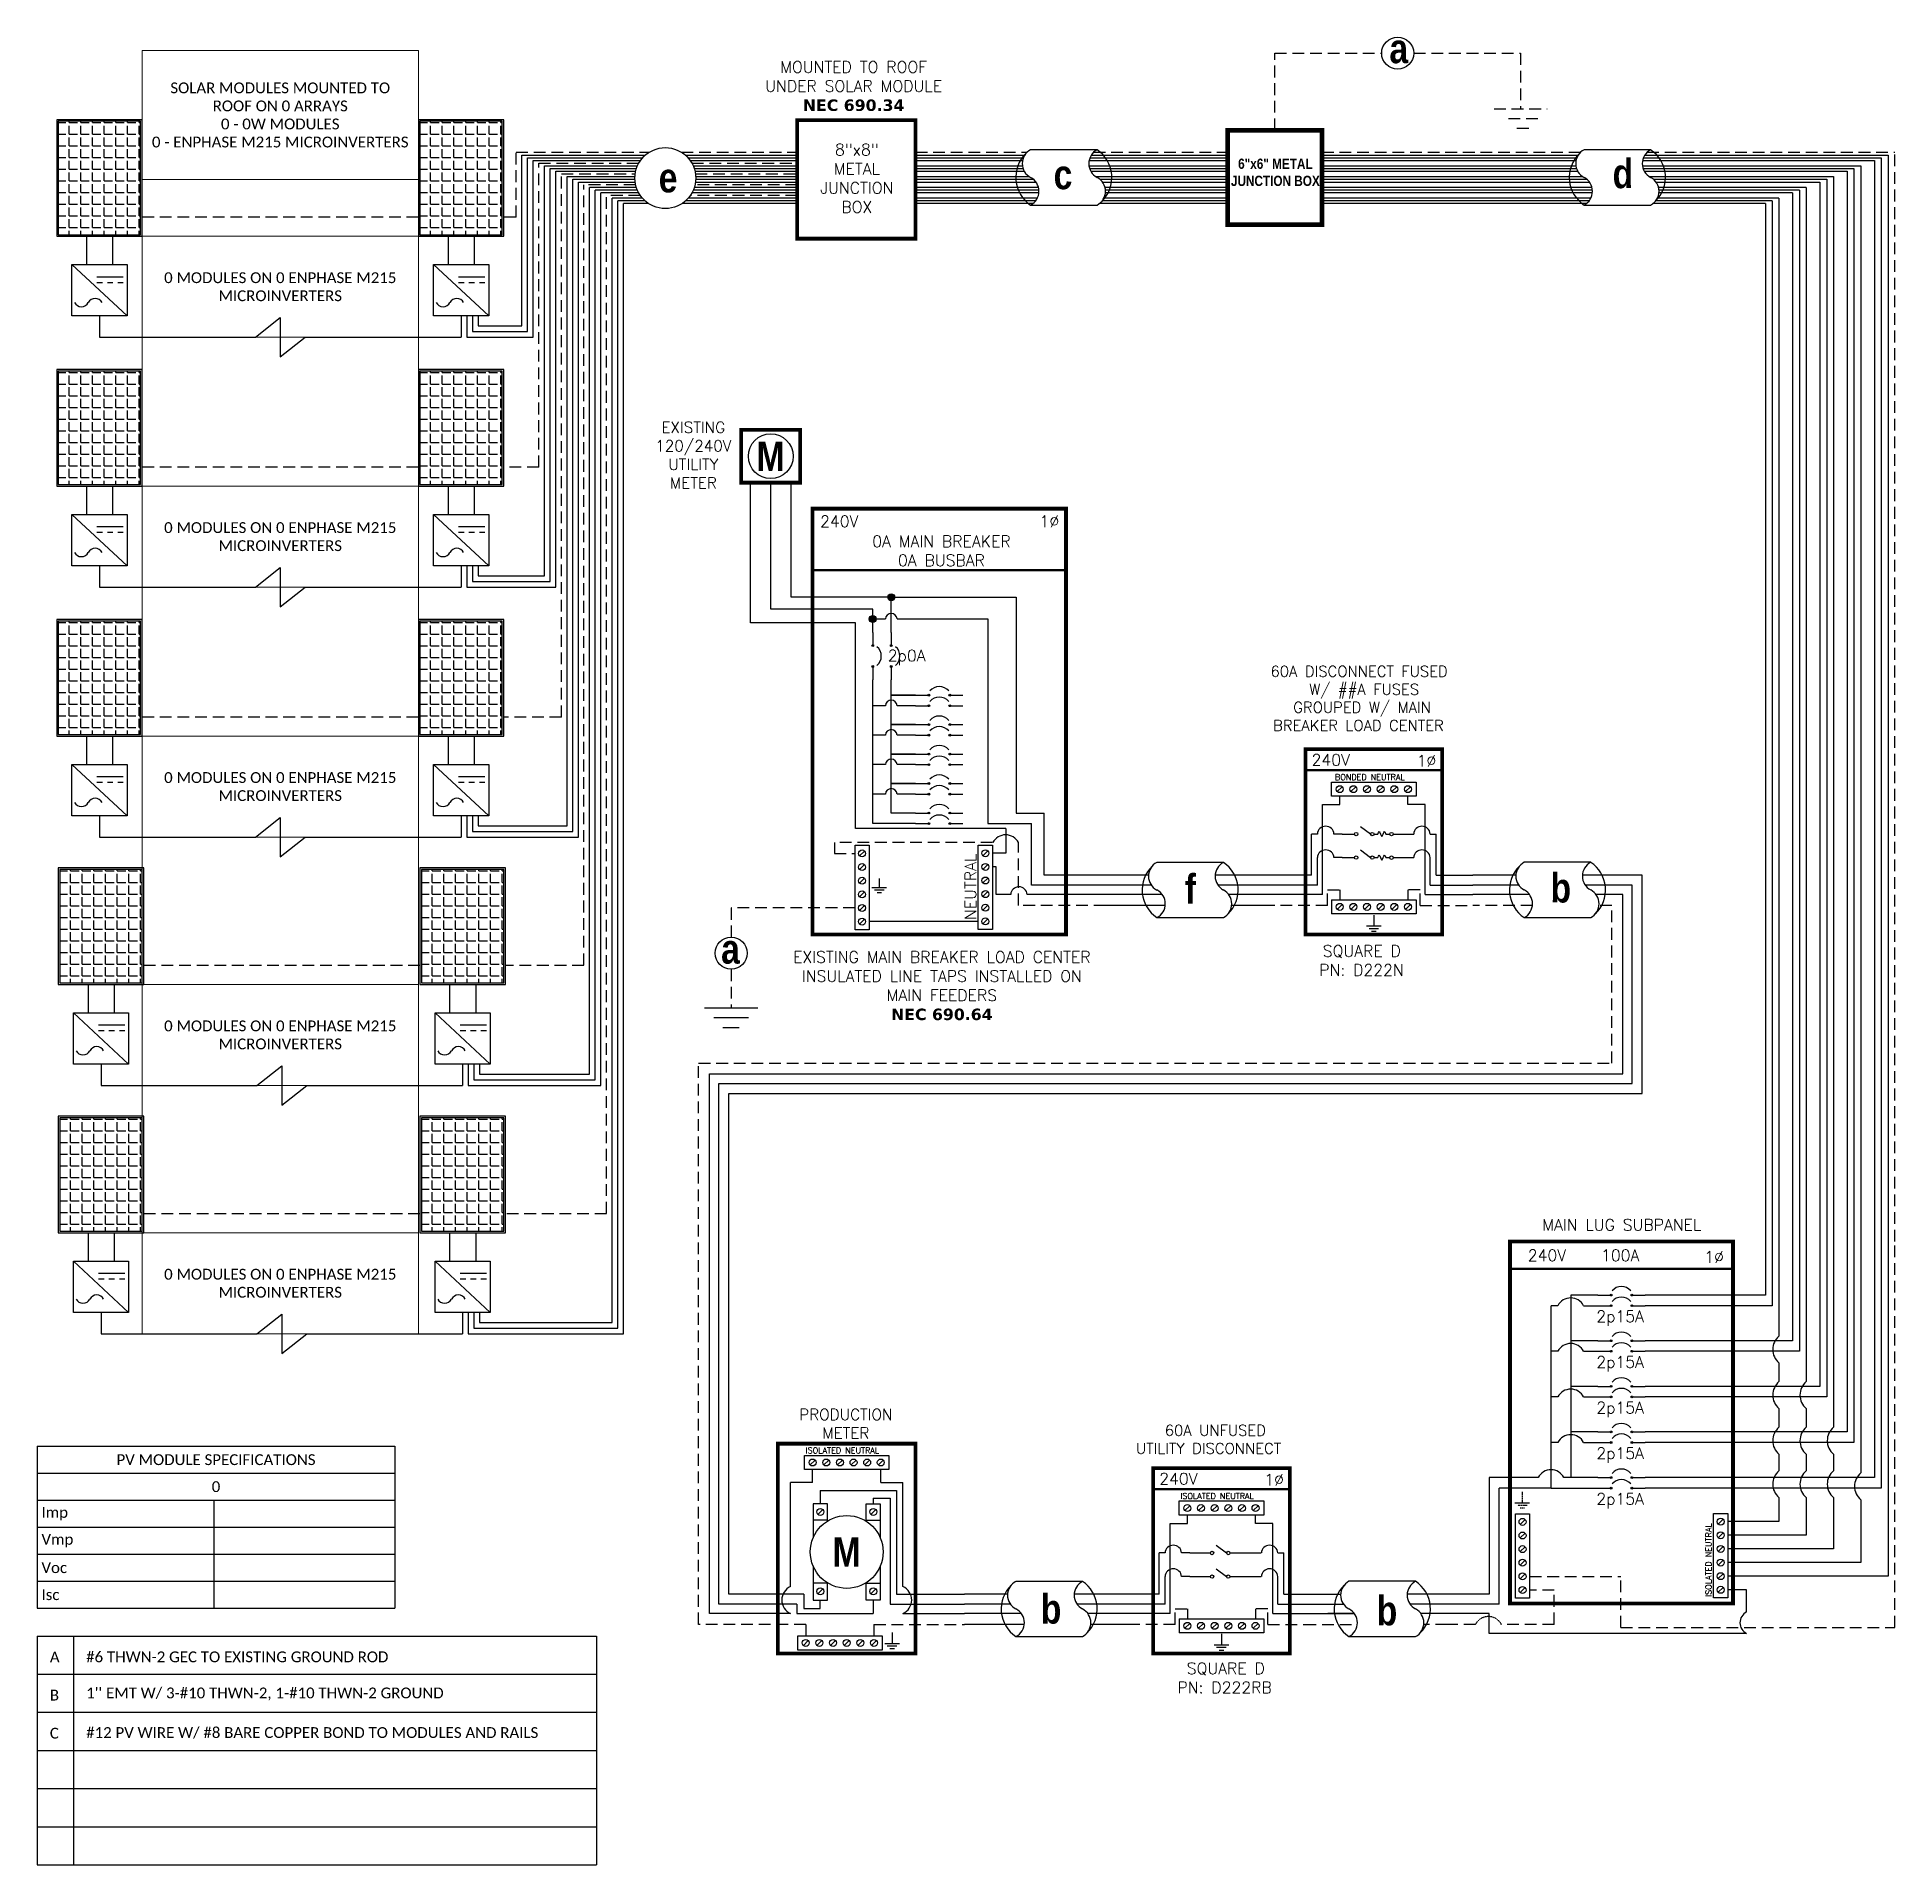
# Model space of a CAD drawing. Header units: feet. Extents: x 25383 to 25976, y 16036 to 16619.
import ezdxf

# ---------------------------------------------------------------- set-up
doc = ezdxf.new("R2010")
doc.units = ezdxf.units.FT
doc.header["$MEASUREMENT"] = 0
doc.linetypes.add('HIDDEN', pattern=[0.375, 0.25, -0.125])
for name, color, linetype in [('ONE LINE BLOCKS', 7, 'Continuous'), ('TABLES', 7, 'Continuous'), ('TEXT', 7, 'Continuous'), ('Z - TITLEBLOCK TXT', 7, 'Continuous')]:
    doc.layers.add(name, color=color, linetype=linetype)
doc.styles.add('ONE LINE TXT', font='techb___.ttf')
doc.styles.get("Standard").update_dxf_attribs({"font": 'simplex.shx'})

msp = doc.modelspace()

# ---------------------------------------------------------------- texts
at = {"layer": 'ONE LINE BLOCKS', "color": 1, "linetype": 'Continuous', "insert": (25778.27, 16580.17), "char_height": 3.2756, "width": 28.3929, "attachment_point": 2, "style": 'ONE LINE TXT'}
msp.add_mtext('6"x6" METAL JUNCTION BOX  ', dxfattribs=at)
at = {"layer": 'TABLES', "color": 1, "linetype": 'Continuous'}
msp.add_text('ISOLATED NEUTRAL', height=1.8743, dxfattribs=at).set_placement((25628.36, 16167.02))
at = {"layer": 'TEXT', "color": 1, "attachment_point": 5}
for s, width, insert, char_height in [(' \\PMOUNTED TO ROOF \\PUNDER SOLAR MODULE\\P{\\fVerdana|b1|i0|c0|p34;NEC 690.34}', 72.4158, (25643.67, 16606.32), 3.6576), ('8"x8" METAL JUNCTION BOX ', 0.4767, (25644.7, 16573.88), 3.6576), ('PRODUCTION METER', 1.3203, (25641.19, 16176.46), 3.5433)]:
    msp.add_mtext_dynamic_manual_height_columns(s, width=width, gutter_width=7.17, heights=[0], dxfattribs=dict(at, insert=insert, char_height=char_height))
at = {"layer": 'Z - TITLEBLOCK TXT', "color": 253, "linetype": 'Continuous', "style": 'ONE LINE TXT'}
msp.add_text('M', height=9.38, dxfattribs=at).set_placement((25636.91, 16130.84))
at = {"layer": 'Z - TITLEBLOCK TXT', "color": 1, "linetype": 'Continuous', "char_height": 9.3833, "attachment_point": 1, "style": 'ONE LINE TXT'}
for s, insert in [('{\\W1;\\C256;a}', (25814.67, 16620)), ('{\\W1;\\C256;c}', (25707.5, 16579.79)), ('{\\W1;\\C256;d}', (25885.9, 16580.12)), ('{\\W1;\\C256;e}', (25581.46, 16578.77)), ('{\\W1;\\C256;f}', (25749.38, 16351.81)), ('{\\W1;\\C256;b}', (25866.09, 16352.18)), ('{\\W1;\\C256;b}', (25703.41, 16122.07)), ('{\\W1;\\C256;b}', (25810.62, 16121.52))]:
    msp.add_mtext_dynamic_manual_height_columns(s, width=0.1385, gutter_width=2.13, heights=[0], dxfattribs=dict(at, insert=insert))

# ---------------------------------------------------------------- blocks, each defined once
blk = doc.blocks.new('*T8')
at = {"layer": 'Defpoints', "color": 8, "linetype": 'ByBlock', "lineweight": 0, "transparency": 16777216}
for p, q in [((0, 0), (88.16, 0)), ((0, 0), (0, -409.45)), ((88.16, 0), (88.16, -409.45)), ((0, -41.08), (88.16, -41.08)), ((0, -59.24), (88.16, -59.24)), ((0, -91.46), (88.16, -91.46)), ((0, -138.99), (88.16, -138.99)), ((0, -171.21), (88.16, -171.21)), ((0, -218.74), (88.16, -218.74)), ((0, -250.97), (88.16, -250.97)), ((0, -297.99), (88.16, -297.99)), ((0, -330.21), (88.16, -330.21)), ((0, -377.23), (88.16, -377.23)), ((0, -409.45), (88.16, -409.45))]:
    blk.add_line(p, q, dxfattribs=at)
at = {"color": 0, "linetype": 'Continuous', "transparency": 16777216, "char_height": 3.4544, "width": 83.574, "attachment_point": 5}
for s, insert in [('{\\fCalibri|b0|i0|c0;SOLAR MODULES MOUNTED TO ROOF ON 0 ARRAYS^J0 - 0W MODULES^J0 - ENPHASE M215 MICROINVERTERS', (44.08, -20.54)), ('{\\fCalibri|b0|i0|c0;', (44.08, -50.16)), ('{\\fCalibri|b0|i0|c0;0 MODULES ON 0 ENPHASE M215 MICROINVERTERS', (44.08, -75.35)), ('{\\fCalibri|b0|i0|c0;', (44.08, -115.23)), ('{\\fCalibri|b0|i0|c0;0 MODULES ON 0 ENPHASE M215 MICROINVERTERS', (44.08, -155.1)), ('{\\fCalibri|b0|i0|c0;', (44.08, -194.98)), ('{\\fCalibri|b0|i0|c0;0 MODULES ON 0 ENPHASE M215 MICROINVERTERS', (44.08, -234.86)), ('{\\fCalibri|b0|i0|c0;', (44.08, -274.48)), ('{\\fCalibri|b0|i0|c0;0 MODULES ON 0 ENPHASE M215 MICROINVERTERS', (44.08, -314.1)), ('{\\fCalibri|b0|i0|c0;', (44.08, -353.72)), ('{\\fCalibri|b0|i0|c0;0 MODULES ON 0 ENPHASE M215 MICROINVERTERS', (44.08, -393.34))]:
    blk.add_mtext(s, dxfattribs=dict(at, insert=insert))
blk = doc.blocks.new('*U4')
at = {"color": 7, "linetype": 'Continuous'}
for p, q in [((6.67, 2.43), (2.91, 2.43)), ((2.44, 1.71), (0, 1.71)), ((9.57, 1.71), (6.2, 1.71)), ((2.91, -0.69), (6.67, -0.69))]:
    blk.add_line(p, q, dxfattribs=at)
at = {"color": 10, "linetype": 'Continuous'}
for p, q in [((2.59, 1.15), (0, 1.15)), ((9.57, 1.15), (6.35, 1.15))]:
    blk.add_line(p, q, dxfattribs=at)
at = {"color": 253, "linetype": 'Continuous'}
for p, q in [((3.21, 0.61), (0, 0.61)), ((9.57, 0.61), (6.97, 0.61))]:
    blk.add_line(p, q, dxfattribs=at)
at = {"color": 7, "linetype": 'Continuous'}
for centre, start, end in [((3.94, 0.87), 133.9732, 236.4265), ((5.63, 0.87), 313.9732, 56.4265)]:
    blk.add_arc(centre, 1.87, start, end, dxfattribs=at)
at = {"layer": 'TEXT', "color": 92, "linetype": 'HIDDEN', "ltscale": 15}
for p, q in [((3.37, 0), (0, 0)), ((9.57, 0), (7.14, 0))]:
    blk.add_line(p, q, dxfattribs=at)
at = {"layer": 'Z - TITLEBLOCK TXT', "linetype": 'Continuous'}
for centre, start, end in [((3.31, 1.65), 117.6639, 242.3361), ((7.08, 1.65), 117.6639, 242.3361), ((2.5, 0.09), 297.6639, 62.3361), ((6.26, 0.09), 297.6639, 62.3361)]:
    blk.add_arc(centre, 0.882, start, end, dxfattribs=at)
blk = doc.blocks.new('M_MAIN DISCO')
at = {"color": 253, "linetype": 'Continuous'}
for p, q in [((-47.96, 3.45), (-47.96, 32.21)), ((-47.96, 32.21), (-42.47, 32.21)), ((-42.47, 32.21), (-42.47, 34.82)), ((-20.72, 32.21), (-20.72, 34.82)), ((-15.23, 32.21), (-20.72, 32.21)), ((-15.23, 3.45), (-15.23, 32.21)), ((-47.96, 3.45), (-63.19, 3.45)), ((-15.23, 3.45), (0, 3.45))]:
    blk.add_line(p, q, dxfattribs=at)
at = {"color": 7, "linetype": 'Continuous'}
for p, q in [((-51.46, 9.66), (-51.46, 22.77)), ((-49.6, 22.77), (-51.46, 22.77)), ((-41.69, 22.77), (-44.32, 22.77)), ((-21.5, 22.77), (-18.87, 22.77)), ((-13.59, 22.77), (-11.73, 22.77)), ((-11.73, 9.66), (-11.73, 22.77)), ((-51.46, 9.66), (-63.19, 9.66)), ((-11.73, 9.66), (0, 9.66))]:
    blk.add_line(p, q, dxfattribs=at)
at = {"color": 1, "linetype": 'Continuous'}
for p, q in [((-31.53, 22.77), (-30.29, 22.77)), ((-27.74, 22.77), (-26.5, 22.77)), ((-31.53, 15.24), (-30.29, 15.24)), ((-27.74, 15.24), (-26.5, 15.24))]:
    blk.add_line(p, q, dxfattribs=at)
at = {"color": 10, "linetype": 'Continuous'}
for p, q in [((-49.6, 6.49), (-49.6, 15.24)), ((-41.69, 15.24), (-44.32, 15.24)), ((-21.5, 15.24), (-18.87, 15.24)), ((-13.59, 6.49), (-13.59, 15.24)), ((-49.6, 6.49), (-63.19, 6.49)), ((-13.59, 6.49), (0, 6.49))]:
    blk.add_line(p, q, dxfattribs=at)
at = {"color": 7, "linetype": 'Continuous'}
for centre in [(-46.96, 22.62), (-16.23, 22.62)]:
    blk.add_arc(centre, 2.64, 3.28193, 176.71807, dxfattribs=at)
at = {"color": 10, "linetype": 'Continuous'}
for centre in [(-46.96, 15.08), (-16.23, 15.08)]:
    blk.add_arc(centre, 2.64, 3.28193, 176.71807, dxfattribs=at)
at = {"color": 1, "linetype": 'Continuous'}
for points in [[(-30.29, 22.77), (-29.92, 23.53), (-29.02, 22.01), (-28.19, 23.53), (-27.74, 22.77)], [(-30.29, 15.24), (-29.92, 16), (-29.02, 14.47), (-28.19, 16), (-27.74, 15.24)]]:
    blk.add_spline(points, degree=3, dxfattribs=at)
at = {"layer": 'ONE LINE BLOCKS', "lineweight": 50}
blk.add_line((-53.41, 43.1), (-9.8, 43.1), dxfattribs=at)
at = {"layer": 'ONE LINE BLOCKS', "lineweight": 50, "const_width": 1.19}
blk.add_lwpolyline([(-53.41, -9.3), (-53.41, 49.88), (-9.8, 49.88), (-9.8, -9.3)], close=True, dxfattribs=at)
at = {"layer": 'TEXT', "color": 92, "linetype": 'HIDDEN', "ltscale": 15}
for p, q in [((-46.38, 0), (-63.19, 0)), ((-46.38, 0), (-46.38, 4.94)), ((-46.38, 4.94), (-42.47, 4.94)), ((-42.47, 4.94), (-42.47, 1.8)), ((-16.81, 4.94), (-20.72, 4.94)), ((-20.72, 4.94), (-20.72, 1.8)), ((-16.81, 0), (-16.81, 4.94)), ((-16.81, 0), (0, 0))]:
    blk.add_line(p, q, dxfattribs=at)
at = {"layer": 'TEXT', "color": 92, "linetype": 'Continuous', "flags": 128}
for points in [[(-31.59, -3.07), (-31.6, -6.57)], [(-33.94, -6.57), (-29.25, -6.57)], [(-30.07, -7.44), (-33.13, -7.44)], [(-30.88, -8.3), (-32.31, -8.3)]]:
    blk.add_lwpolyline(points, dxfattribs=at)
at = {"layer": 'Z - TITLEBLOCK TXT', "color": 1, "linetype": 'Continuous'}
for p, q in [((-45.07, 34.82), (-45.07, 39.36)), ((-45.07, 39.36), (-18.12, 39.36)), ((-18.12, 39.36), (-18.12, 34.82)), ((-18.12, 34.82), (-45.07, 34.82)), ((-35.88, 25.22), (-32.61, 22.78)), ((-41.69, 22.77), (-37.77, 22.77)), ((-25.42, 22.77), (-21.5, 22.77)), ((-41.69, 15.24), (-37.77, 15.24)), ((-35.88, 17.69), (-32.61, 15.24)), ((-25.42, 15.23), (-21.5, 15.23)), ((-45.07, 1.8), (-18.12, 1.8)), ((-45.07, 1.8), (-45.07, -2.74)), ((-18.12, 1.8), (-18.12, -2.74)), ((-18.12, -2.74), (-45.07, -2.74))]:
    blk.add_line(p, q, dxfattribs=at)
at = {"layer": 'Z - TITLEBLOCK TXT', "color": 4, "linetype": 'Continuous'}
for p, q in [((-41.69, 37.87), (-43.26, 36.3)), ((-37.34, 37.87), (-38.91, 36.3)), ((-32.98, 37.87), (-34.56, 36.3)), ((-28.63, 37.87), (-30.21, 36.3)), ((-24.28, 37.87), (-25.86, 36.3)), ((-19.93, 37.87), (-21.51, 36.3)), ((-41.69, 0.32), (-43.26, -1.26)), ((-37.34, 0.32), (-38.91, -1.26)), ((-32.98, 0.32), (-34.56, -1.26)), ((-28.63, 0.32), (-30.21, -1.26)), ((-24.28, 0.32), (-25.86, -1.26)), ((-19.93, 0.32), (-21.51, -1.26))]:
    blk.add_line(p, q, dxfattribs=at)
for centre in [(-42.47, 37.09), (-38.12, 37.09), (-33.77, 37.09), (-29.42, 37.09), (-25.07, 37.09), (-20.72, 37.09), (-42.47, -0.47), (-38.12, -0.47), (-33.77, -0.47), (-29.42, -0.47), (-25.07, -0.47), (-20.72, -0.47)]:
    blk.add_circle(centre, 1.11, dxfattribs=at)
at = {"layer": 'Z - TITLEBLOCK TXT', "color": 1, "linetype": 'Continuous'}
for centre in [(-37.23, 22.77), (-32.07, 22.77), (-25.96, 22.77), (-37.23, 15.24), (-32.07, 15.24), (-25.96, 15.23)]:
    blk.add_circle(centre, 0.541, dxfattribs=at)
at = {"layer": 'TABLES', "color": 4, "linetype": 'Continuous'}
blk.add_text('BONDED NEUTRAL', height=1.8743, dxfattribs=at).set_placement((-43.99, 40.01))
at = {"layer": 'TEXT', "color": 1}
for s, width, gutter_width, heights, insert, char_height, attachment_point in [('\\A1;\\pi4.1167;60A DISCONNECT FUSED \\P\\pi16.454;W/ ##A FUSES\\P\\pi11.355;GROUPED W/ MAIN \\P\\pi4.9392;BREAKER LOAD CENTER', 71.8931, 92.23, [24.13], (-68.68, 76.43), 3.4544, 1), ('240V', 0.1481, 0.75, [0], (-45.35, 46.44), 3.658, 5), ('1∅', 0.1481, 0.75, [0], (-14.78, 46.14), 3.658, 5), ('\\A1;\\pi3.6942,t21.982;SQUARE D\\P\\pi2.5621,t20.85;PN: D222N', 35.0816, 28.88, [13.54], (-51.57, -12.71), 3.6576, 1)]:
    blk.add_mtext_dynamic_manual_height_columns(s, width=width, gutter_width=gutter_width, heights=heights, dxfattribs=dict(at, insert=insert, char_height=char_height, attachment_point=attachment_point))
blk = doc.blocks.new('*T6')
at = {"layer": 'Z - TITLEBLOCK TXT', "color": 0, "lineweight": -2, "transparency": 16777216}
for p, q in [((0, 0), (114.19, 0)), ((0, 0), (0, -51.69)), ((114.19, 0), (114.19, -51.69)), ((0, -8.62), (114.19, -8.62)), ((0, -17.23), (114.19, -17.23)), ((56.41, -17.23), (56.41, -51.69)), ((0, -25.85), (114.19, -25.85)), ((0, -34.46), (114.19, -34.46)), ((0, -43.08), (114.19, -43.08)), ((0, -51.69), (114.19, -51.69))]:
    blk.add_line(p, q, dxfattribs=at)
at = {"layer": 'Z - TITLEBLOCK TXT', "color": 0, "linetype": 'Continuous', "transparency": 16777216, "char_height": 3.4544}
for s, insert, width, attachment_point in [('{\\fCalibri|b0|i0|c0;PV MODULE SPECIFICATIONS', (57.09, -4.31), 111.433, 5), ('{\\fCalibri|b0|i0|c0;0', (57.09, -12.92), 111.433, 5), ('{\\fCalibri|b0|i0|c0;Imp', (1.38, -21.54), 53.6551, 4), ('{\\fCalibri|b0|i0|c0;', (57.78, -21.54), 55.0254, 4), ('{\\fCalibri|b0|i0|c0;Vmp', (1.38, -30.15), 53.6551, 4), ('{\\fCalibri|b0|i0|c0;', (57.78, -30.15), 55.0254, 4), ('{\\fCalibri|b0|i0|c0;Voc', (1.38, -38.77), 53.6551, 4), ('{\\fCalibri|b0|i0|c0;', (57.78, -38.77), 55.0254, 4), ('{\\fCalibri|b0|i0|c0;Isc', (1.38, -47.39), 53.6551, 4), ('{\\fCalibri|b0|i0|c0;', (57.78, -47.39), 55.0254, 4)]:
    blk.add_mtext(s, dxfattribs=dict(at, insert=insert, width=width, attachment_point=attachment_point))
blk = doc.blocks.new('*T7')
at = {"linetype": 'ByBlock', "lineweight": -2, "transparency": 16777216}
for p, q in [((0, 0), (178.52, 0)), ((0, 0), (0, -72.97)), ((11.58, 0), (11.58, -72.97)), ((178.52, 0), (178.52, -72.97)), ((0, -12.11), (178.52, -12.11)), ((0, -24.28), (178.52, -24.28)), ((0, -36.46), (178.52, -36.46)), ((0, -48.64), (178.52, -48.64)), ((0, -60.81), (178.52, -60.81)), ((0, -72.97), (178.52, -72.97))]:
    blk.add_line(p, q, dxfattribs=at)
at = {"color": 0, "linetype": 'Continuous', "transparency": 16777216, "char_height": 3.4544, "attachment_point": 7}
for s, insert, width in [('{\\fCalibri|b0|i0|c0;A', (4.06, -8.36), 3.4544), ('{\\fCalibri|b0|i0|c0;#6 THWN-2 GEC TO EXISTING GROUND ROD', (15.65, -8.36), 158.8095), ('{\\fCalibri|b0|i0|c0;B', (4.06, -20.53), 3.4544), ("{\\fCalibri|b0|i0|c0;1'' EMT W/ 3-#10 THWN-2, 1-#10 THWN-2 GROUND", (15.65, -20.53), 158.8095), ('{\\fCalibri|b0|i0|c0;C', (4.06, -32.71), 3.4544), ('{\\fCalibri|b0|i0|c0;#12 PV WIRE W/ #8 BARE COPPER BOND TO MODULES AND RAILS', (15.65, -32.71), 158.8095), ('{\\fCalibri|b0|i0|c0;', (4.06, -44.89), 3.4544), ('{\\fCalibri|b0|i0|c0;', (15.65, -44.89), 158.8095), ('{\\fCalibri|b0|i0|c0;', (4.06, -57.06), 3.4544), ('{\\fCalibri|b0|i0|c0;', (15.65, -57.06), 158.8095), ('{\\fCalibri|b0|i0|c0;', (4.06, -69.22), 3.4544), ('{\\fCalibri|b0|i0|c0;', (15.65, -69.22), 158.8095)]:
    blk.add_mtext(s, dxfattribs=dict(at, insert=insert, width=width))
blk = doc.blocks.new('*U10')
at = {"layer": 'ONE LINE BLOCKS', "linetype": 'Continuous'}
h = blk.add_hatch(color=1, dxfattribs=at)
h.dxf.hatch_style = 1
edge = h.paths.add_edge_path()
edge.add_arc((52.27, 105.07), 0.291, 0, 360)
h = blk.add_hatch(color=1, dxfattribs=at)
h.dxf.hatch_style = 1
edge = h.paths.add_edge_path()
edge.add_arc((52.27, 101.69), 0.291, 0, 360)
h = blk.add_hatch(color=1, dxfattribs=at)
h.dxf.hatch_style = 1
edge = h.paths.add_edge_path()
edge.add_arc((58.94, 105.07), 0.291, 0, 360)
h = blk.add_hatch(color=1, dxfattribs=at)
h.dxf.hatch_style = 1
edge = h.paths.add_edge_path()
edge.add_arc((58.94, 101.69), 0.291, 0, 360)
h = blk.add_hatch(color=1, dxfattribs=at)
h.dxf.hatch_style = 1
edge = h.paths.add_edge_path()
edge.add_arc((52.27, 90.51), 0.291, 0, 360)
h = blk.add_hatch(color=1, dxfattribs=at)
h.dxf.hatch_style = 1
edge = h.paths.add_edge_path()
edge.add_arc((58.94, 90.51), 0.291, 0, 360)
h = blk.add_hatch(color=1, dxfattribs=at)
h.dxf.hatch_style = 1
edge = h.paths.add_edge_path()
edge.add_arc((52.27, 87.13), 0.291, 0, 360)
h = blk.add_hatch(color=1, dxfattribs=at)
h.dxf.hatch_style = 1
edge = h.paths.add_edge_path()
edge.add_arc((58.94, 87.13), 0.291, 0, 360)
h = blk.add_hatch(color=1, dxfattribs=at)
h.dxf.hatch_style = 1
edge = h.paths.add_edge_path()
edge.add_arc((52.27, 75.95), 0.291, 0, 360)
h = blk.add_hatch(color=1, dxfattribs=at)
h.dxf.hatch_style = 1
edge = h.paths.add_edge_path()
edge.add_arc((52.27, 72.57), 0.291, 0, 360)
h = blk.add_hatch(color=1, dxfattribs=at)
h.dxf.hatch_style = 1
edge = h.paths.add_edge_path()
edge.add_arc((58.94, 75.95), 0.291, 0, 360)
h = blk.add_hatch(color=1, dxfattribs=at)
h.dxf.hatch_style = 1
edge = h.paths.add_edge_path()
edge.add_arc((58.94, 72.57), 0.291, 0, 360)
h = blk.add_hatch(color=1, dxfattribs=at)
h.dxf.hatch_style = 1
edge = h.paths.add_edge_path()
edge.add_arc((52.27, 61.39), 0.291, 0, 360)
h = blk.add_hatch(color=1, dxfattribs=at)
h.dxf.hatch_style = 1
edge = h.paths.add_edge_path()
edge.add_arc((58.94, 61.39), 0.291, 0, 360)
h = blk.add_hatch(color=1, dxfattribs=at)
h.dxf.hatch_style = 1
edge = h.paths.add_edge_path()
edge.add_arc((52.27, 58.01), 0.291, 0, 360)
h = blk.add_hatch(color=1, dxfattribs=at)
h.dxf.hatch_style = 1
edge = h.paths.add_edge_path()
edge.add_arc((58.94, 58.01), 0.291, 0, 360)
h = blk.add_hatch(color=1, dxfattribs=at)
h.dxf.hatch_style = 1
edge = h.paths.add_edge_path()
edge.add_arc((52.27, 46.83), 0.291, 0, 360)
h = blk.add_hatch(color=1, dxfattribs=at)
h.dxf.hatch_style = 1
edge = h.paths.add_edge_path()
edge.add_arc((52.27, 43.45), 0.291, 0, 360)
h = blk.add_hatch(color=1, dxfattribs=at)
h.dxf.hatch_style = 1
edge = h.paths.add_edge_path()
edge.add_arc((58.94, 46.83), 0.291, 0, 360)
h = blk.add_hatch(color=1, dxfattribs=at)
h.dxf.hatch_style = 1
edge = h.paths.add_edge_path()
edge.add_arc((58.94, 43.45), 0.291, 0, 360)
at = {"color": 7, "linetype": 'Continuous'}
for p, q in [((101.52, 122.2), (101.52, 105.07)), ((110.22, 122.2), (110.22, 90.51)), ((118.92, 122.2), (118.92, 75.95)), ((127.62, 122.2), (127.62, 61.39)), ((136.32, 122.2), (136.32, 46.83)), ((48.07, 105.07), (39.41, 105.07)), ((39.41, 105.07), (39.41, 90.51)), ((101.52, 105.07), (63.14, 105.07)), ((48.07, 90.51), (39.41, 90.51)), ((39.41, 90.51), (39.41, 75.95)), ((110.22, 90.51), (63.14, 90.51)), ((48.07, 75.95), (39.41, 75.95)), ((39.41, 75.95), (39.41, 61.39)), ((118.92, 75.95), (63.14, 75.95)), ((48.07, 61.39), (39.41, 61.39)), ((39.41, 61.39), (39.41, 46.83)), ((127.62, 61.39), (63.14, 61.39)), ((29, 46.83), (13.32, 46.83)), ((13.32, 46.83), (13.32, 9.66)), ((48.07, 46.83), (37.24, 46.83)), ((136.32, 46.83), (63.14, 46.83)), ((13.32, 9.66), (0, 9.66))]:
    blk.add_line(p, q, dxfattribs=at)
at = {"color": 10, "linetype": 'Continuous'}
for p, q in [((103.7, 122.2), (103.7, 101.69)), ((112.4, 122.2), (112.4, 87.13)), ((121.1, 122.2), (121.1, 72.57)), ((129.8, 122.2), (129.8, 58.01)), ((138.5, 122.2), (138.5, 43.45)), ((33.12, 87.13), (33.12, 101.69)), ((35.29, 101.69), (33.12, 101.69)), ((43.53, 101.69), (48.07, 101.69)), ((103.7, 101.69), (63.14, 101.69)), ((33.12, 72.57), (33.12, 87.13)), ((35.29, 87.13), (33.12, 87.13)), ((43.53, 87.13), (48.07, 87.13)), ((112.4, 87.13), (63.14, 87.13)), ((33.12, 58.01), (33.12, 72.57)), ((35.29, 72.57), (33.12, 72.57)), ((43.53, 72.57), (48.07, 72.57)), ((121.1, 72.57), (63.14, 72.57)), ((33.12, 43.45), (33.12, 58.01)), ((35.29, 58.01), (33.12, 58.01)), ((43.53, 58.01), (48.07, 58.01)), ((129.8, 58.01), (63.14, 58.01)), ((33.12, 43.45), (16.61, 43.45)), ((16.61, 6.49), (16.61, 43.45)), ((33.12, 43.45), (48.07, 43.45)), ((138.5, 43.45), (63.14, 43.45)), ((16.61, 6.49), (0, 6.49))]:
    blk.add_line(p, q, dxfattribs=at)
at = {"color": 253, "linetype": 'Continuous'}
for p, q in [((105.87, 122.2), (105.87, 92)), ((114.57, 122.2), (114.57, 77.44)), ((123.27, 122.2), (123.27, 62.88)), ((131.97, 122.2), (131.97, 48.32)), ((140.67, 122.2), (140.67, 15.37)), ((105.87, 83.44), (105.87, 77.44)), ((105.87, 68.88), (105.87, 62.88)), ((114.57, 68.88), (114.57, 62.88)), ((105.87, 54.32), (105.87, 48.99)), ((114.57, 54.32), (114.57, 48.99)), ((123.27, 54.32), (123.27, 48.99)), ((105.87, 40.44), (105.87, 32.77)), ((114.57, 40.44), (114.57, 28.42)), ((123.27, 40.44), (123.27, 24.07)), ((131.97, 39.76), (131.97, 19.72)), ((105.87, 32.77), (89.53, 32.77)), ((114.57, 28.42), (89.53, 28.42)), ((123.27, 24.07), (89.53, 24.07)), ((131.97, 19.72), (89.53, 19.72)), ((140.67, 15.37), (89.53, 15.37)), ((95.54, 11.02), (89.53, 11.02)), ((95.54, 3.95), (95.54, 11.02)), ((13.32, 3.45), (0, 3.45)), ((13.32, -2.92), (13.32, 3.45)), ((95.54, -2.92), (13.32, -2.92))]:
    blk.add_line(p, q, dxfattribs=at)
at = {"color": 10, "linetype": 'Continuous'}
for centre in [(39.41, 99.53), (39.41, 84.97), (39.41, 70.41), (39.41, 55.85)]:
    blk.add_arc(centre, 4.65, 27.66392, 152.33608, dxfattribs=at)
at = {"color": 253, "linetype": 'Continuous'}
for centre, radius, start, end in [((109.45, 87.72), 5.58, 129.92155, 230.07845), ((109.45, 73.16), 5.58, 129.92155, 230.07845), ((118.15, 73.16), 5.58, 129.92155, 230.07845), ((109.45, 58.6), 5.58, 129.92155, 230.07845), ((118.15, 58.6), 5.58, 129.92155, 230.07845), ((126.85, 58.6), 5.58, 129.92155, 230.07845), ((109.45, 44.71), 5.58, 129.92155, 230.07845), ((118.15, 44.71), 5.58, 129.92155, 230.07845), ((126.85, 44.71), 5.58, 129.92155, 230.07845), ((135.55, 44.04), 5.58, 129.92155, 230.07845), ((97.2, 0.52), 3.81, 115.76292, 244.23708)]:
    blk.add_arc(centre, radius, start, end, dxfattribs=at)
at = {"color": 7, "linetype": 'Continuous'}
blk.add_arc((33.12, 44.67), 4.65, 27.66392, 152.33608, dxfattribs=at)
at = {"layer": 'ONE LINE BLOCKS', "lineweight": 50}
blk.add_line((20.02, 113.49), (91.19, 113.49), dxfattribs=at)
at = {"layer": 'ONE LINE BLOCKS', "lineweight": 50, "const_width": 1.19}
blk.add_lwpolyline([(20.02, 6.67), (20.02, 122.2), (91.19, 122.2), (91.19, 6.67)], close=True, dxfattribs=at)
at = {"layer": 'TEXT', "color": 92, "linetype": 'HIDDEN', "ltscale": 15}
for p, q in [((142.85, -1.01), (142.85, 122.2)), ((26.29, 15.3), (55.38, 15.3)), ((55.38, -1.01), (55.38, 15.3)), ((34.13, 10.94), (26.29, 10.94)), ((34.13, 0), (34.13, 10.94)), ((9.01, 0), (0, 0)), ((34.13, 0), (17.25, 0)), ((55.38, -1.01), (142.85, -1.01))]:
    blk.add_line(p, q, dxfattribs=at)
at = {"layer": 'TEXT', "color": 92, "linetype": 'HIDDEN', "flags": 128}
for points in [[(23.92, 42.29), (23.92, 38.79)], [(21.58, 38.79), (26.26, 38.79)], [(25.45, 37.92), (22.39, 37.92)], [(24.64, 37.05), (23.2, 37.05)]]:
    blk.add_lwpolyline(points, dxfattribs=at)
at = {"layer": 'TEXT', "color": 92, "linetype": 'HIDDEN', "ltscale": 0.3}
blk.add_arc((13.13, -2.16), 4.65, 27.66392, 152.33608, dxfattribs=at)
at = {"layer": 'Z - TITLEBLOCK TXT', "color": 1, "linetype": 'Continuous'}
for p, q in [((21.75, 8.35), (21.75, 35.29)), ((21.75, 35.29), (26.29, 35.29)), ((26.29, 35.29), (26.29, 8.35)), ((84.99, 8.42), (84.99, 35.37)), ((84.99, 35.37), (89.53, 35.37)), ((89.53, 35.37), (89.53, 8.42)), ((26.29, 8.35), (21.75, 8.35)), ((89.53, 8.42), (84.99, 8.42))]:
    blk.add_line(p, q, dxfattribs=at)
at = {"layer": 'Z - TITLEBLOCK TXT', "color": 4, "linetype": 'Continuous'}
for p, q in [((24.81, 33.48), (23.24, 31.91)), ((88.04, 33.56), (86.47, 31.98)), ((24.81, 29.13), (23.24, 27.56)), ((24.81, 24.78), (23.24, 23.21)), ((88.04, 29.2), (86.47, 27.63)), ((88.04, 24.85), (86.47, 23.28)), ((24.81, 20.43), (23.24, 18.86)), ((88.04, 20.5), (86.47, 18.93)), ((24.81, 16.08), (23.24, 14.51)), ((88.04, 16.15), (86.47, 14.58)), ((24.81, 11.73), (23.24, 10.16)), ((88.04, 11.8), (86.47, 10.23))]:
    blk.add_line(p, q, dxfattribs=at)
at = {"layer": 'Z - TITLEBLOCK TXT', "color": 1, "linetype": 'Continuous', "flags": 128}
for points in [[(48.07, 105.07), (52.27, 105.07)], [(48.07, 105.07), (52.27, 105.07)], [(48.07, 101.69), (52.27, 101.69)], [(48.07, 101.69), (52.27, 101.69)], [(58.94, 105.07), (63.14, 105.07)], [(58.94, 101.69), (63.14, 101.69)], [(48.07, 90.51), (52.27, 90.51)], [(48.07, 90.51), (52.27, 90.51)], [(58.94, 90.51), (63.14, 90.51)], [(48.07, 87.13), (52.27, 87.13)], [(48.07, 87.13), (52.27, 87.13)], [(58.94, 87.13), (63.14, 87.13)], [(48.07, 75.95), (52.27, 75.95)], [(48.07, 75.95), (52.27, 75.95)], [(48.07, 72.57), (52.27, 72.57)], [(48.07, 72.57), (52.27, 72.57)], [(58.94, 75.95), (63.14, 75.95)], [(58.94, 72.57), (63.14, 72.57)], [(48.07, 61.39), (52.27, 61.39)], [(48.07, 61.39), (52.27, 61.39)], [(58.94, 61.39), (63.14, 61.39)], [(48.07, 58.01), (52.27, 58.01)], [(48.07, 58.01), (52.27, 58.01)], [(58.94, 58.01), (63.14, 58.01)], [(48.07, 46.83), (52.27, 46.83)], [(48.07, 46.83), (52.27, 46.83)], [(48.07, 43.45), (52.27, 43.45)], [(48.07, 43.45), (52.27, 43.45)], [(58.94, 46.83), (63.14, 46.83)], [(58.94, 43.45), (63.14, 43.45)]]:
    blk.add_lwpolyline(points, dxfattribs=at)
at = {"layer": 'Z - TITLEBLOCK TXT', "color": 1, "linetype": 'Continuous'}
for centre in [(52.27, 105.07), (52.27, 101.69), (58.94, 105.07), (58.94, 101.69), (52.27, 90.51), (58.94, 90.51), (52.27, 87.13), (58.94, 87.13), (52.27, 75.95), (52.27, 72.57), (58.94, 75.95), (58.94, 72.57), (52.27, 61.39), (58.94, 61.39), (52.27, 58.01), (58.94, 58.01), (52.27, 46.83), (52.27, 43.45), (58.94, 46.83), (58.94, 43.45)]:
    blk.add_circle(centre, 0.291, dxfattribs=at)
at = {"layer": 'Z - TITLEBLOCK TXT', "color": 4, "linetype": 'Continuous'}
for centre in [(24.02, 32.7), (87.26, 32.77), (24.02, 28.35), (24.02, 24), (87.26, 28.42), (87.26, 24.07), (24.02, 19.65), (87.26, 19.72), (24.02, 15.3), (24.02, 10.94), (87.26, 15.37), (87.26, 11.02)]:
    blk.add_circle(centre, 1.11, dxfattribs=at)
at = {"layer": 'Z - TITLEBLOCK TXT', "color": 1, "linetype": 'Continuous'}
for centre in [(55.6, 103.87), (55.6, 100.49), (55.6, 89.31), (55.6, 85.93), (55.6, 74.75), (55.6, 71.37), (55.6, 60.19), (55.6, 56.81), (55.6, 45.63), (55.6, 42.25)]:
    blk.add_arc(centre, 3.93, 40.3392, 139.6608, dxfattribs=at)
at = {"layer": 'TABLES', "color": 1, "linetype": 'Continuous'}
for p in [(47.57, 96.45), (47.57, 81.89), (47.57, 67.33), (47.57, 52.77), (47.57, 38.21)]:
    blk.add_text('2p15A', height=3.658, dxfattribs=at).set_placement(p)
at = {"layer": 'TABLES', "color": 4, "linetype": 'Continuous'}
blk.add_text('ISOLATED NEUTRAL', height=1.8743, rotation=90, dxfattribs=at).set_placement((84.33, 8.78))
at = {"layer": 'TEXT', "color": 1, "attachment_point": 5}
for s, width, gutter_width, insert, char_height in [('MAIN LUG SUBPANEL ', 62.3984, 7.17, (55.69, 127.48), 3.6576), ('240V', 0.1481, 0.75, (31.81, 117.75), 3.658), ('100A', 0.1481, 0.75, (55.19, 117.75), 3.658), ('1∅', 0.1481, 0.75, (85.17, 117.24), 3.658)]:
    blk.add_mtext_dynamic_manual_height_columns(s, width=width, gutter_width=gutter_width, heights=[0], dxfattribs=dict(at, insert=insert, char_height=char_height))
blk = doc.blocks.new('*U9')
at = {"layer": 'ONE LINE BLOCKS', "linetype": 'Continuous'}
h = blk.add_hatch(color=254, dxfattribs=at)
h.dxf.hatch_style = 1
edge = h.paths.add_edge_path()
edge.add_arc((-68.38, 98.34), 1.11, 0, 360)
h = blk.add_hatch(color=254, dxfattribs=at)
h.dxf.hatch_style = 1
edge = h.paths.add_edge_path()
edge.add_arc((-74.3, 91.39), 1.11, 0, 360)
h = blk.add_hatch(color=1, dxfattribs=at)
h.dxf.hatch_style = 1
edge = h.paths.add_edge_path()
edge.add_arc((-74.3, 82.89), 0.291, 0, 360)
h = blk.add_hatch(color=1, dxfattribs=at)
h.dxf.hatch_style = 1
edge = h.paths.add_edge_path()
edge.add_arc((-68.38, 82.89), 0.291, 0, 360)
h = blk.add_hatch(color=1, dxfattribs=at)
h.dxf.hatch_style = 1
edge = h.paths.add_edge_path()
edge.add_arc((-74.3, 76.21), 0.291, 0, 360)
h = blk.add_hatch(color=1, dxfattribs=at)
h.dxf.hatch_style = 1
edge = h.paths.add_edge_path()
edge.add_arc((-68.38, 76.21), 0.291, 0, 360)
h = blk.add_hatch(color=1, dxfattribs=at)
h.dxf.hatch_style = 1
edge = h.paths.add_edge_path()
edge.add_arc((-56.39, 67.09), 0.291, 0, 360)
h = blk.add_hatch(color=1, dxfattribs=at)
h.dxf.hatch_style = 1
edge = h.paths.add_edge_path()
edge.add_arc((-49.72, 67.09), 0.291, 0, 360)
h = blk.add_hatch(color=1, dxfattribs=at)
h.dxf.hatch_style = 1
edge = h.paths.add_edge_path()
edge.add_arc((-56.39, 63.72), 0.291, 0, 360)
h = blk.add_hatch(color=1, dxfattribs=at)
h.dxf.hatch_style = 1
edge = h.paths.add_edge_path()
edge.add_arc((-49.72, 63.72), 0.291, 0, 360)
h = blk.add_hatch(color=1, dxfattribs=at)
h.dxf.hatch_style = 1
edge = h.paths.add_edge_path()
edge.add_arc((-56.39, 57.69), 0.291, 0, 360)
h = blk.add_hatch(color=1, dxfattribs=at)
h.dxf.hatch_style = 1
edge = h.paths.add_edge_path()
edge.add_arc((-56.39, 54.31), 0.291, 0, 360)
h = blk.add_hatch(color=1, dxfattribs=at)
h.dxf.hatch_style = 1
edge = h.paths.add_edge_path()
edge.add_arc((-49.72, 57.69), 0.291, 0, 360)
h = blk.add_hatch(color=1, dxfattribs=at)
h.dxf.hatch_style = 1
edge = h.paths.add_edge_path()
edge.add_arc((-49.72, 54.31), 0.291, 0, 360)
h = blk.add_hatch(color=1, dxfattribs=at)
h.dxf.hatch_style = 1
edge = h.paths.add_edge_path()
edge.add_arc((-56.39, 48.29), 0.291, 0, 360)
h = blk.add_hatch(color=1, dxfattribs=at)
h.dxf.hatch_style = 1
edge = h.paths.add_edge_path()
edge.add_arc((-49.72, 48.29), 0.291, 0, 360)
h = blk.add_hatch(color=1, dxfattribs=at)
h.dxf.hatch_style = 1
edge = h.paths.add_edge_path()
edge.add_arc((-56.39, 44.91), 0.291, 0, 360)
h = blk.add_hatch(color=1, dxfattribs=at)
h.dxf.hatch_style = 1
edge = h.paths.add_edge_path()
edge.add_arc((-49.72, 44.91), 0.291, 0, 360)
h = blk.add_hatch(color=1, dxfattribs=at)
h.dxf.hatch_style = 1
edge = h.paths.add_edge_path()
edge.add_arc((-56.39, 38.89), 0.291, 0, 360)
h = blk.add_hatch(color=1, dxfattribs=at)
h.dxf.hatch_style = 1
edge = h.paths.add_edge_path()
edge.add_arc((-56.39, 35.51), 0.291, 0, 360)
h = blk.add_hatch(color=1, dxfattribs=at)
h.dxf.hatch_style = 1
edge = h.paths.add_edge_path()
edge.add_arc((-49.72, 38.89), 0.291, 0, 360)
h = blk.add_hatch(color=1, dxfattribs=at)
h.dxf.hatch_style = 1
edge = h.paths.add_edge_path()
edge.add_arc((-49.72, 35.51), 0.291, 0, 360)
h = blk.add_hatch(color=1, dxfattribs=at)
h.dxf.hatch_style = 1
edge = h.paths.add_edge_path()
edge.add_arc((-56.39, 29.48), 0.291, 0, 360)
h = blk.add_hatch(color=1, dxfattribs=at)
h.dxf.hatch_style = 1
edge = h.paths.add_edge_path()
edge.add_arc((-49.72, 29.48), 0.291, 0, 360)
h = blk.add_hatch(color=1, dxfattribs=at)
h.dxf.hatch_style = 1
edge = h.paths.add_edge_path()
edge.add_arc((-56.39, 26.1), 0.291, 0, 360)
h = blk.add_hatch(color=1, dxfattribs=at)
h.dxf.hatch_style = 1
edge = h.paths.add_edge_path()
edge.add_arc((-49.72, 26.1), 0.291, 0, 360)
at = {"color": 155, "true_color": 0x647190}
blk.add_line((-93.51, 126.59), (-12.6, 126.59), dxfattribs=at)
at = {"color": 10, "linetype": 'Continuous'}
for p, q in [((-23.58, 6.49), (-23.58, 26.1)), ((-19.54, 26.1), (-19.54, 26.1)), ((0, 6.49), (-23.58, 6.49))]:
    blk.add_line(p, q, dxfattribs=at)
at = {"color": 7, "linetype": 'Continuous'}
for p, q in [((-19.55, 9.66), (-19.55, 29.48)), ((0, 9.66), (-19.55, 9.66))]:
    blk.add_line(p, q, dxfattribs=at)
at = {"color": 253, "linetype": 'Continuous'}
for p, q in [((-34.9, 12.29), (-36.07, 12.29)), ((-34.9, 3.45), (-34.9, 12.29)), ((-30.25, 3.45), (-34.9, 3.45)), ((0, 3.45), (-24.98, 3.45))]:
    blk.add_line(p, q, dxfattribs=at)
at = {"color": 7, "linetype": 'Continuous'}
blk.add_circle((-119.49, -15.26), 5.11, dxfattribs=at)
at = {"color": 253, "linetype": 'Continuous'}
blk.add_arc((-27.62, 3.3), 2.64, 3.28193, 176.71807, dxfattribs=at)
at = {"layer": 'ONE LINE BLOCKS', "lineweight": 50}
blk.add_line((-93.51, 106.95), (-12.6, 106.95), dxfattribs=at)
at = {"layer": 'ONE LINE BLOCKS', "lineweight": 50, "const_width": 1.19}
for points in [[(-116.27, 134.89), (-116.27, 151.79), (-97.41, 151.79), (-97.41, 134.89)], [(-93.51, -9.3), (-93.51, 126.59), (-12.6, 126.59), (-12.6, -9.3)]]:
    blk.add_lwpolyline(points, close=True, dxfattribs=at)
at = {"layer": 'TEXT', "color": 92, "linetype": 'HIDDEN', "ltscale": 15}
for p, q in [((-36.07, 20.02), (-86.54, 20.02)), ((-86.54, 20.02), (-86.54, 16.57)), ((-27.75, 0), (-27.75, 20.02)), ((-86.54, 16.57), (-79.95, 16.57)), ((0, 0), (-27.75, 0)), ((-79.95, -0.83), (-119.49, -0.83)), ((-119.49, -0.83), (-119.49, -10.15)), ((-119.49, -20.38), (-119.49, -32.73))]:
    blk.add_line(p, q, dxfattribs=at)
at = {"layer": 'TEXT', "color": 92, "linetype": 'Continuous', "ltscale": 15}
blk.add_line((-40.61, -5.18), (-75.41, -5.18), dxfattribs=at)
at = {"layer": 'TEXT', "color": 92, "linetype": 'Continuous', "flags": 128}
for points in [[(-72.19, 8.54), (-72.19, 5.69)], [(-74.53, 5.69), (-69.85, 5.69)], [(-70.66, 4.83), (-73.72, 4.83)], [(-71.47, 3.96), (-72.91, 3.96)]]:
    blk.add_lwpolyline(points, dxfattribs=at)
at = {"layer": 'TEXT', "color": 92, "linetype": 'Continuous', "ltscale": 4, "flags": 128}
for points in [[(-127.97, -32.73), (-111.01, -32.73)], [(-113.95, -35.88), (-125.03, -35.88)], [(-116.88, -39.02), (-122.09, -39.02)]]:
    blk.add_lwpolyline(points, dxfattribs=at)
at = {"layer": 'TEXT', "linetype": 'Continuous'}
blk.add_circle((-106.84, 143.34), 7.15, dxfattribs=at)
at = {"layer": 'TEXT', "color": 92, "linetype": 'Continuous', "ltscale": 0.3}
blk.add_arc((-31.87, 17.86), 4.65, 27.66392, 152.33608, dxfattribs=at)
at = {"layer": 'Z - TITLEBLOCK TXT', "color": 253, "linetype": 'Continuous'}
for p, q in [((-113.33, 90.2), (-113.33, 134.89)), ((-79.78, 90.2), (-113.33, 90.2)), ((-79.78, 24.52), (-79.78, 90.2)), ((-31.78, 24.52), (-79.78, 24.52)), ((-31.78, 24.52), (-31.78, 16.64)), ((-31.78, 16.64), (-36.07, 16.64))]:
    blk.add_line(p, q, dxfattribs=at)
at = {"layer": 'Z - TITLEBLOCK TXT', "color": 10, "linetype": 'Continuous'}
for p, q in [((-106.84, 94.51), (-106.84, 134.89)), ((-74.3, 94.51), (-106.84, 94.51)), ((-74.3, 87.09), (-74.3, 94.51)), ((-73.19, 91.39), (-70.25, 91.39)), ((-66.51, 91.39), (-37.57, 91.39)), ((-37.57, 91.39), (-37.57, 26.1)), ((-74.3, 26.1), (-74.3, 72.02)), ((-70.25, 63.72), (-74.3, 63.72)), ((-60.59, 63.72), (-66.51, 63.72)), ((-70.25, 54.31), (-74.3, 54.31)), ((-60.59, 54.31), (-66.51, 54.31)), ((-70.25, 44.91), (-74.3, 44.91)), ((-60.59, 44.91), (-66.51, 44.91)), ((-70.25, 35.51), (-74.3, 35.51)), ((-60.59, 35.51), (-66.51, 35.51)), ((-60.59, 26.1), (-74.3, 26.1)), ((-37.57, 26.1), (-23.58, 26.1))]:
    blk.add_line(p, q, dxfattribs=at)
at = {"layer": 'Z - TITLEBLOCK TXT', "color": 7, "linetype": 'Continuous'}
for p, q in [((-100.35, 98.34), (-100.35, 134.89)), ((-68.38, 98.34), (-100.35, 98.34)), ((-68.38, 87.09), (-68.38, 98.34)), ((-67.27, 98.34), (-28.47, 98.34)), ((-28.47, 98.34), (-28.47, 29.48)), ((-68.38, 57.69), (-68.38, 72.02)), ((-68.38, 67.09), (-60.59, 67.09)), ((-60.59, 67.09), (-68.38, 67.09)), ((-68.38, 48.29), (-68.38, 57.69)), ((-68.38, 57.69), (-60.59, 57.69)), ((-60.59, 57.69), (-68.38, 57.69)), ((-68.38, 38.89), (-68.38, 48.29)), ((-68.38, 48.29), (-60.59, 48.29)), ((-60.59, 48.29), (-68.38, 48.29)), ((-68.38, 29.48), (-68.38, 38.89)), ((-68.38, 38.89), (-60.59, 38.89)), ((-60.59, 38.89), (-68.38, 38.89)), ((-60.59, 29.48), (-68.38, 29.48)), ((-28.47, 29.48), (-19.55, 29.48))]:
    blk.add_line(p, q, dxfattribs=at)
at = {"layer": 'Z - TITLEBLOCK TXT', "color": 1, "linetype": 'Continuous'}
for p, q in [((-79.95, -7.78), (-79.95, 19.17)), ((-79.95, 19.17), (-75.41, 19.17)), ((-75.41, 19.17), (-75.41, -7.78)), ((-40.61, -7.71), (-40.61, 19.24)), ((-40.61, 19.24), (-36.07, 19.24)), ((-36.07, 19.24), (-36.07, -7.71)), ((-75.41, -7.78), (-79.95, -7.78)), ((-36.07, -7.71), (-40.61, -7.71))]:
    blk.add_line(p, q, dxfattribs=at)
at = {"layer": 'Z - TITLEBLOCK TXT', "color": 4, "linetype": 'Continuous'}
for p, q in [((-76.9, 17.35), (-78.47, 15.78)), ((-76.9, 13), (-78.47, 11.43)), ((-37.55, 17.43), (-39.13, 15.85)), ((-37.55, 13.08), (-39.13, 11.5)), ((-76.9, 8.65), (-78.47, 7.08)), ((-37.55, 8.73), (-39.13, 7.15)), ((-76.9, 4.3), (-78.47, 2.73)), ((-37.55, 4.38), (-39.13, 2.8)), ((-37.55, 0.03), (-39.13, -1.55)), ((-76.9, -0.05), (-78.47, -1.62)), ((-76.9, -4.4), (-78.47, -5.97)), ((-37.55, -4.33), (-39.13, -5.9))]:
    blk.add_line(p, q, dxfattribs=at)
at = {"layer": 'Z - TITLEBLOCK TXT', "color": 1, "linetype": 'Continuous', "flags": 128}
for points in [[(-74.3, 87.09), (-74.3, 82.89)], [(-74.3, 87.09), (-74.3, 82.89)], [(-68.38, 87.09), (-68.38, 82.89)], [(-68.38, 87.09), (-68.38, 82.89)], [(-74.3, 76.21), (-74.3, 72.02)], [(-68.38, 76.21), (-68.38, 72.02)], [(-60.59, 67.09), (-56.39, 67.09)], [(-60.59, 67.09), (-56.39, 67.09)], [(-49.72, 67.09), (-45.52, 67.09)], [(-60.59, 63.72), (-56.39, 63.72)], [(-60.59, 63.72), (-56.39, 63.72)], [(-49.72, 63.72), (-45.52, 63.72)], [(-60.59, 57.69), (-56.39, 57.69)], [(-60.59, 57.69), (-56.39, 57.69)], [(-60.59, 54.31), (-56.39, 54.31)], [(-60.59, 54.31), (-56.39, 54.31)], [(-49.72, 57.69), (-45.52, 57.69)], [(-49.72, 54.31), (-45.52, 54.31)], [(-60.59, 48.29), (-56.39, 48.29)], [(-60.59, 48.29), (-56.39, 48.29)], [(-49.72, 48.29), (-45.52, 48.29)], [(-60.59, 44.91), (-56.39, 44.91)], [(-60.59, 44.91), (-56.39, 44.91)], [(-49.72, 44.91), (-45.52, 44.91)], [(-60.59, 38.89), (-56.39, 38.89)], [(-60.59, 38.89), (-56.39, 38.89)], [(-49.72, 38.89), (-45.52, 38.89)], [(-60.59, 35.51), (-56.39, 35.51)], [(-60.59, 35.51), (-56.39, 35.51)], [(-49.72, 35.51), (-45.52, 35.51)], [(-60.59, 29.48), (-56.39, 29.48)], [(-60.59, 29.48), (-56.39, 29.48)], [(-60.59, 26.1), (-56.39, 26.1)], [(-60.59, 26.1), (-56.39, 26.1)], [(-49.72, 29.48), (-45.52, 29.48)], [(-49.72, 26.1), (-45.52, 26.1)]]:
    blk.add_lwpolyline(points, dxfattribs=at)
at = {"layer": 'Z - TITLEBLOCK TXT', "color": 7, "linetype": 'Continuous'}
for centre in [(-68.38, 98.34), (-68.38, 98.34), (-74.3, 91.39)]:
    blk.add_circle(centre, 1.11, dxfattribs=at)
at = {"layer": 'Z - TITLEBLOCK TXT', "color": 1, "linetype": 'Continuous'}
for centre in [(-74.3, 82.89), (-68.38, 82.89), (-74.3, 76.21), (-68.38, 76.21), (-56.39, 67.09), (-49.72, 67.09), (-56.39, 63.72), (-49.72, 63.72), (-56.39, 57.69), (-56.39, 54.31), (-49.72, 57.69), (-49.72, 54.31), (-56.39, 48.29), (-49.72, 48.29), (-56.39, 44.91), (-49.72, 44.91), (-56.39, 38.89), (-56.39, 35.51), (-49.72, 38.89), (-49.72, 35.51), (-56.39, 29.48), (-49.72, 29.48), (-56.39, 26.1), (-49.72, 26.1)]:
    blk.add_circle(centre, 0.291, dxfattribs=at)
at = {"layer": 'Z - TITLEBLOCK TXT', "color": 4, "linetype": 'Continuous'}
for centre in [(-77.68, 16.57), (-77.68, 12.22), (-38.34, 16.64), (-38.34, 12.29), (-77.68, 7.87), (-38.34, 7.94), (-77.68, 3.52), (-77.68, -0.83), (-38.34, 3.59), (-38.34, -0.76), (-77.68, -5.18), (-38.34, -5.11)]:
    blk.add_circle(centre, 1.11, dxfattribs=at)
at = {"layer": 'Z - TITLEBLOCK TXT', "color": 10, "linetype": 'Continuous'}
for centre in [(-68.38, 91.28), (-68.38, 63.61), (-68.38, 54.21), (-68.38, 44.8), (-68.38, 35.4)]:
    blk.add_arc(centre, 1.87, 3.2937, 176.7063, dxfattribs=at)
at = {"layer": 'Z - TITLEBLOCK TXT', "color": 1, "linetype": 'Continuous'}
for centre, start, end in [((-75.49, 79.55), 310.3392, 49.6608), ((-69.57, 79.55), 310.3392, 49.6608), ((-53.05, 65.9), 40.3392, 139.6608), ((-53.05, 62.52), 40.3392, 139.6608), ((-53.05, 56.5), 40.3392, 139.6608), ((-53.05, 53.12), 40.3392, 139.6608), ((-53.05, 47.1), 40.3392, 139.6608), ((-53.05, 43.72), 40.3392, 139.6608), ((-53.05, 37.69), 40.3392, 139.6608), ((-53.05, 34.31), 40.3392, 139.6608), ((-53.05, 28.29), 40.3392, 139.6608), ((-53.05, 24.91), 40.3392, 139.6608)]:
    blk.add_arc(centre, 3.93, start, end, dxfattribs=at)
at = {"layer": 'TABLES', "color": 1, "linetype": 'Continuous'}
blk.add_text('NEUTRAL', height=3.658, rotation=90, dxfattribs=at).set_placement((-41.27, -4.66))
at = {"layer": 'TEXT', "color": 1, "attachment_point": 5}
for s, width, gutter_width, heights, insert, char_height in [('EXISTING\\P120/240V UTILITY METER', 0.0523, 7.17, [0], (-131.55, 143.68), 3.5433), ('240V', 0.1481, 0.75, [0], (-84.98, 122.54), 3.658), ('1∅', 0.1481, 0.75, [0], (-17.91, 122.54), 3.658), ('0A MAIN BREAKER\\P0A BUSBAR', 72.4998, 0.75, [0], (-52.35, 113.14), 3.6576), ('2p0A', 0.1481, 0.75, [0], (-63.46, 79.11), 3.658), ('EXISTING MAIN BREAKER LOAD CENTER INSULATED LINE TAPS INSTALLED ON MAIN FEEDERS\\P{\\fVerdana|b1|i0|c0|p34;NEC 690.64}', 98.9176, 7.17, [106.42], (-52.23, -25.66), 3.6576)]:
    blk.add_mtext_dynamic_manual_height_columns(s, width=width, gutter_width=gutter_width, heights=heights, dxfattribs=dict(at, insert=insert, char_height=char_height))
at = {"layer": 'Z - TITLEBLOCK TXT', "color": 253, "linetype": 'Continuous', "style": 'ONE LINE TXT'}
blk.add_text('M', height=9.38, dxfattribs=at).set_placement((-111.4, 138.62))
at = {"layer": 'Z - TITLEBLOCK TXT', "color": 1, "linetype": 'Continuous', "insert": (-122.68, -9.21), "char_height": 9.3833, "attachment_point": 1, "style": 'ONE LINE TXT'}
blk.add_mtext_dynamic_manual_height_columns('{\\W1;\\C256;a}', width=0.1385, gutter_width=2.13, heights=[0], dxfattribs=at)
blk = doc.blocks.new('M_UTILITY DISCONNECT')
at = {"color": 253, "linetype": 'Continuous'}
for p, q in [((-47.96, 3.45), (-47.96, 32.21)), ((-47.96, 32.21), (-42.47, 32.21)), ((-42.47, 32.21), (-42.47, 34.82)), ((-20.72, 32.21), (-20.72, 34.82)), ((-15.23, 32.21), (-20.72, 32.21)), ((-15.23, 3.45), (-15.23, 32.21)), ((-47.96, 3.45), (-63.19, 3.45)), ((-15.23, 3.45), (0, 3.45))]:
    blk.add_line(p, q, dxfattribs=at)
at = {"color": 7, "linetype": 'Continuous'}
for p, q in [((-51.46, 9.66), (-51.46, 22.77)), ((-49.6, 22.77), (-51.46, 22.77)), ((-41.69, 22.77), (-44.32, 22.77)), ((-21.5, 22.77), (-18.87, 22.77)), ((-13.59, 22.77), (-11.73, 22.77)), ((-11.73, 9.66), (-11.73, 22.77)), ((-51.46, 9.66), (-63.19, 9.66)), ((-11.73, 9.66), (0, 9.66))]:
    blk.add_line(p, q, dxfattribs=at)
at = {"color": 10, "linetype": 'Continuous'}
for p, q in [((-49.6, 6.49), (-49.6, 15.24)), ((-41.69, 15.24), (-44.32, 15.24)), ((-21.5, 15.24), (-18.87, 15.24)), ((-13.59, 6.49), (-13.59, 15.24)), ((-49.6, 6.49), (-63.19, 6.49)), ((-13.59, 6.49), (0, 6.49))]:
    blk.add_line(p, q, dxfattribs=at)
at = {"color": 7, "linetype": 'Continuous'}
for centre in [(-46.96, 22.62), (-16.23, 22.62)]:
    blk.add_arc(centre, 2.64, 3.28193, 176.71807, dxfattribs=at)
at = {"color": 10, "linetype": 'Continuous'}
for centre in [(-46.96, 15.08), (-16.23, 15.08)]:
    blk.add_arc(centre, 2.64, 3.28193, 176.71807, dxfattribs=at)
at = {"layer": 'ONE LINE BLOCKS', "lineweight": 50}
blk.add_line((-53.41, 43.1), (-9.8, 43.1), dxfattribs=at)
at = {"layer": 'ONE LINE BLOCKS', "lineweight": 50, "const_width": 1.19}
blk.add_lwpolyline([(-53.41, -9.3), (-53.41, 49.88), (-9.8, 49.88), (-9.8, -9.3)], close=True, dxfattribs=at)
at = {"layer": 'TEXT', "color": 92, "linetype": 'HIDDEN', "ltscale": 15}
for p, q in [((-46.38, 0), (-63.19, 0)), ((-46.38, 0), (-46.38, 4.94)), ((-46.38, 4.94), (-42.47, 4.94)), ((-42.47, 4.94), (-42.47, 1.8)), ((-16.81, 4.94), (-20.72, 4.94)), ((-20.72, 4.94), (-20.72, 1.8)), ((-16.81, 0), (-16.81, 4.94)), ((-16.81, 0), (0, 0))]:
    blk.add_line(p, q, dxfattribs=at)
at = {"layer": 'TEXT', "color": 92, "linetype": 'Continuous', "flags": 128}
for points in [[(-31.59, -3.07), (-31.6, -6.57)], [(-33.94, -6.57), (-29.25, -6.57)], [(-30.07, -7.44), (-33.13, -7.44)], [(-30.88, -8.3), (-32.31, -8.3)]]:
    blk.add_lwpolyline(points, dxfattribs=at)
at = {"layer": 'Z - TITLEBLOCK TXT', "color": 1, "linetype": 'Continuous'}
for p, q in [((-45.07, 34.82), (-45.07, 39.36)), ((-45.07, 39.36), (-18.12, 39.36)), ((-18.12, 39.36), (-18.12, 34.82)), ((-18.12, 34.82), (-45.07, 34.82)), ((-33.23, 25.22), (-29.96, 22.78)), ((-41.69, 22.77), (-35.12, 22.77)), ((-28.88, 22.77), (-21.5, 22.77)), ((-41.69, 15.24), (-35.12, 15.24)), ((-33.23, 17.69), (-29.96, 15.24)), ((-28.88, 15.24), (-21.5, 15.23)), ((-45.07, 1.8), (-18.12, 1.8)), ((-45.07, 1.8), (-45.07, -2.74)), ((-18.12, 1.8), (-18.12, -2.74)), ((-18.12, -2.74), (-45.07, -2.74))]:
    blk.add_line(p, q, dxfattribs=at)
at = {"layer": 'Z - TITLEBLOCK TXT', "color": 4, "linetype": 'Continuous'}
for p, q in [((-41.69, 37.87), (-43.26, 36.3)), ((-37.34, 37.87), (-38.91, 36.3)), ((-32.98, 37.87), (-34.56, 36.3)), ((-28.63, 37.87), (-30.21, 36.3)), ((-24.28, 37.87), (-25.86, 36.3)), ((-19.93, 37.87), (-21.51, 36.3)), ((-41.69, 0.32), (-43.26, -1.26)), ((-37.34, 0.32), (-38.91, -1.26)), ((-32.98, 0.32), (-34.56, -1.26)), ((-28.63, 0.32), (-30.21, -1.26)), ((-24.28, 0.32), (-25.86, -1.26)), ((-19.93, 0.32), (-21.51, -1.26))]:
    blk.add_line(p, q, dxfattribs=at)
for centre in [(-42.47, 37.09), (-38.12, 37.09), (-33.77, 37.09), (-29.42, 37.09), (-25.07, 37.09), (-20.72, 37.09), (-42.47, -0.47), (-38.12, -0.47), (-33.77, -0.47), (-29.42, -0.47), (-25.07, -0.47), (-20.72, -0.47)]:
    blk.add_circle(centre, 1.11, dxfattribs=at)
at = {"layer": 'Z - TITLEBLOCK TXT', "color": 1, "linetype": 'Continuous'}
for centre in [(-34.58, 22.77), (-29.42, 22.77), (-34.58, 15.24), (-29.42, 15.24)]:
    blk.add_circle(centre, 0.541, dxfattribs=at)
at = {"layer": 'TABLES', "color": 4, "linetype": 'Continuous'}
blk.add_text('ISOLATED NEUTRAL', height=1.8743, dxfattribs=at).set_placement((-44.71, 40.01))
at = {"layer": 'TEXT', "color": 1}
for s, width, gutter_width, heights, insert, char_height, attachment_point in [('\\A1;\\pi12.968; 60A UNFUSED \\P\\pi6.1418;UTILITY DISCONNECT', 64.922, 0, [82.18], (-65.01, 63.62), 3.4544, 1), ('240V', 0.1481, 0.75, [0], (-45.35, 46.44), 3.658, 5), ('1∅', 0.1481, 0.75, [0], (-14.78, 46.14), 3.658, 5), ('\\A1;\\pi11.999,t30.287;SQUARE D\\P\\pi9.0377,t27.326;PN: D222RB', 51.6906, 0.203, [45.94], (-54.67, -12.23), 3.6576, 1)]:
    blk.add_mtext_dynamic_manual_height_columns(s, width=width, gutter_width=gutter_width, heights=heights, dxfattribs=dict(at, insert=insert, char_height=char_height, attachment_point=attachment_point))

# ---------------------------------------------------------------- hatches: boundary and pattern name
at = {"layer": 'ONE LINE BLOCKS', "linetype": 'Continuous'}
h = msp.add_hatch(dxfattribs=at)
h.set_pattern_fill('ANGLE', color=256, scale=13.54666)
h.set_pattern_definition([(0, (25452.8556, 4573.7728), (0, 3.7253315), [2.709332, -1.0159995]), (90, (25452.8556, 4573.7728), (-3.7253315, 2e-16), [2.709332, -1.0159995])])
h.paths.add_polyline_path([(25389.84, 16592.07), (25389.84, 16555.89), (25416.08, 16555.89), (25416.08, 16592.07)])
h = msp.add_hatch(dxfattribs=at)
h.set_pattern_fill('ANGLE', color=256, scale=13.54666)
h.set_pattern_definition([(0, (25568.2755, 4573.7728), (0, 3.7253315), [2.709332, -1.0159995]), (90, (25568.2755, 4573.7728), (-3.7253315, 2e-16), [2.709332, -1.0159995])])
h.paths.add_polyline_path([(25505.26, 16592.07), (25505.26, 16555.89), (25531.5, 16555.89), (25531.5, 16592.07)])
h = msp.add_hatch(dxfattribs=at)
h.set_pattern_fill('ANGLE', color=256, scale=13.54666)
h.set_pattern_definition([(0, (25452.8556, 4494.0197), (0, 3.7253315), [2.709332, -1.0159995]), (90, (25452.8556, 4494.0197), (-3.7253315, 2e-16), [2.709332, -1.0159995])])
h.paths.add_polyline_path([(25389.84, 16512.32), (25389.84, 16476.13), (25416.08, 16476.13), (25416.08, 16512.32)])
h = msp.add_hatch(dxfattribs=at)
h.set_pattern_fill('ANGLE', color=256, scale=13.54666)
h.set_pattern_definition([(0, (25568.2755, 4494.0197), (0, 3.7253315), [2.709332, -1.0159995]), (90, (25568.2755, 4494.0197), (-3.7253315, 2e-16), [2.709332, -1.0159995])])
h.paths.add_polyline_path([(25505.26, 16512.32), (25505.26, 16476.13), (25531.5, 16476.13), (25531.5, 16512.32)])
h = msp.add_hatch(dxfattribs=at)
h.set_pattern_fill('ANGLE', color=256, scale=13.54666)
h.set_pattern_definition([(0, (25452.8556, 4414.2665), (0, 3.7253315), [2.709332, -1.0159995]), (90, (25452.8556, 4414.2665), (-3.7253315, 2e-16), [2.709332, -1.0159995])])
h.paths.add_polyline_path([(25389.84, 16432.56), (25389.84, 16396.38), (25416.08, 16396.38), (25416.08, 16432.56)])
h = msp.add_hatch(dxfattribs=at)
h.set_pattern_fill('ANGLE', color=256, scale=13.54666)
h.set_pattern_definition([(0, (25568.2755, 4414.2665), (0, 3.7253315), [2.709332, -1.0159995]), (90, (25568.2755, 4414.2665), (-3.7253315, 2e-16), [2.709332, -1.0159995])])
h.paths.add_polyline_path([(25505.26, 16432.56), (25505.26, 16396.38), (25531.5, 16396.38), (25531.5, 16432.56)])
h = msp.add_hatch(dxfattribs=at)
h.set_pattern_fill('ANGLE', color=256, scale=13.54666)
h.set_pattern_definition([(0, (25453.3646, 4335.0224), (0, 3.7253315), [2.709332, -1.0159995]), (90, (25453.3646, 4335.0224), (-3.7253315, 2e-16), [2.709332, -1.0159995])])
h.paths.add_polyline_path([(25390.35, 16353.32), (25390.35, 16317.14), (25416.59, 16317.14), (25416.59, 16353.32)])
h = msp.add_hatch(dxfattribs=at)
h.set_pattern_fill('ANGLE', color=256, scale=13.54666)
h.set_pattern_definition([(0, (25568.7845, 4335.0224), (0, 3.7253315), [2.709332, -1.0159995]), (90, (25568.7845, 4335.0224), (-3.7253315, 2e-16), [2.709332, -1.0159995])])
h.paths.add_polyline_path([(25505.77, 16353.32), (25505.77, 16317.14), (25532.01, 16317.14), (25532.01, 16353.32)])
h = msp.add_hatch(dxfattribs=at)
h.set_pattern_fill('ANGLE', color=256, scale=13.54666)
h.set_pattern_definition([(0, (25453.3646, 4255.7784), (0, 3.7253315), [2.709332, -1.0159995]), (90, (25453.3646, 4255.7784), (-3.7253315, 2e-16), [2.709332, -1.0159995])])
h.paths.add_polyline_path([(25390.35, 16274.08), (25390.35, 16237.89), (25416.59, 16237.89), (25416.59, 16274.08)])
h = msp.add_hatch(dxfattribs=at)
h.set_pattern_fill('ANGLE', color=256, scale=13.54666)
h.set_pattern_definition([(0, (25568.7845, 4255.7784), (0, 3.7253315), [2.709332, -1.0159995]), (90, (25568.7845, 4255.7784), (-3.7253315, 2e-16), [2.709332, -1.0159995])])
h.paths.add_polyline_path([(25505.77, 16274.08), (25505.77, 16237.89), (25532.01, 16237.89), (25532.01, 16274.08)])

# ---------------------------------------------------------------- linework, layer by layer
at = {"color": 253, "linetype": 'Continuous'}
for p, q in [((25537.78, 16526.76), (25537.78, 16581.31)), ((25537.78, 16581.31), (25577.24, 16581.31)), ((25544.99, 16577.86), (25574.69, 16577.86)), ((25544.99, 16447.01), (25544.99, 16577.86)), ((25589.91, 16581.31), (25625.67, 16581.31)), ((25592.46, 16577.86), (25625.67, 16577.86)), ((25663.45, 16581.31), (25698.3, 16581.31)), ((25663.45, 16577.86), (25697.53, 16577.86)), ((25718.77, 16577.86), (25763.04, 16577.86)), ((25719.54, 16581.31), (25763.04, 16581.31)), ((25793.14, 16581.31), (25874.96, 16581.31)), ((25793.14, 16577.86), (25874.19, 16577.86)), ((25895.44, 16577.86), (25965.11, 16577.86)), ((25896.2, 16581.31), (25973.81, 16581.31)), ((25965.11, 16577.86), (25965.11, 16234.64)), ((25973.81, 16581.31), (25973.81, 16234.64)), ((25552.2, 16574.42), (25573.87, 16574.42)), ((25552.2, 16367.25), (25552.2, 16574.42)), ((25593.28, 16574.42), (25625.67, 16574.42)), ((25663.45, 16574.42), (25699.71, 16574.42)), ((25720.95, 16574.42), (25763.04, 16574.42)), ((25793.14, 16574.42), (25876.37, 16574.42)), ((25897.61, 16574.42), (25956.41, 16574.42)), ((25956.41, 16574.42), (25956.41, 16234.64)), ((25574.32, 16570.98), (25559.41, 16570.98)), ((25559.41, 16288.01), (25559.41, 16570.98)), ((25566.62, 16208.77), (25566.62, 16567.54)), ((25576.27, 16567.54), (25566.62, 16567.54)), ((25625.67, 16567.54), (25590.88, 16567.54)), ((25625.67, 16570.98), (25592.83, 16570.98)), ((25702.66, 16570.98), (25663.45, 16570.98)), ((25702.29, 16567.54), (25663.45, 16567.54)), ((25763.04, 16567.54), (25723.53, 16567.54)), ((25763.04, 16570.98), (25723.9, 16570.98)), ((25879.32, 16570.98), (25793.14, 16570.98)), ((25878.95, 16567.54), (25793.14, 16567.54)), ((25939.01, 16567.54), (25900.19, 16567.54)), ((25947.71, 16570.98), (25900.56, 16570.98)), ((25939.01, 16567.54), (25939.01, 16234.64)), ((25947.71, 16570.98), (25947.71, 16234.64)), ((25523.79, 16526.76), (25537.78, 16526.76)), ((25523.79, 16447.01), (25544.99, 16447.01)), ((25523.79, 16367.25), (25552.2, 16367.25)), ((25859.4, 16345.32), (25841.29, 16345.32)), ((25889.12, 16345.32), (25880.64, 16345.32)), ((25889.12, 16288.09), (25889.12, 16345.32)), ((25524.3, 16288.01), (25559.41, 16288.01)), ((25597.65, 16288.09), (25889.12, 16288.09)), ((25597.65, 16115.89), (25597.65, 16288.09)), ((25524.3, 16208.77), (25566.62, 16208.77)), ((25630.59, 16157.73), (25623.53, 16157.73)), ((25623.53, 16124.5), (25623.53, 16157.73)), ((25630.59, 16157.73), (25630.59, 16161.82)), ((25652.34, 16157.73), (25652.34, 16161.82)), ((25652.34, 16157.73), (25659.41, 16157.73)), ((25659.41, 16124.5), (25659.41, 16157.73)), ((25623.53, 16115.89), (25597.65, 16115.89)), ((25659.41, 16115.89), (25679.07, 16115.89)), ((25789.15, 16115.89), (25803.48, 16115.89)), ((25803.48, 16115.89), (25795, 16115.89)), ((25833.14, 16115.89), (25824.72, 16115.89))]:
    msp.add_line(p, q, dxfattribs=at)
at = {"color": 10, "linetype": 'Continuous'}
for p, q in [((25539.59, 16524.96), (25539.59, 16580.45)), ((25539.59, 16580.45), (25576.36, 16580.45)), ((25590.79, 16580.45), (25625.67, 16580.45)), ((25663.45, 16580.45), (25697.85, 16580.45)), ((25719.09, 16580.45), (25763.04, 16580.45)), ((25793.14, 16580.45), (25874.51, 16580.45)), ((25895.75, 16580.45), (25971.64, 16580.45)), ((25971.64, 16580.45), (25971.64, 16234.64)), ((25546.8, 16577), (25574.35, 16577)), ((25546.8, 16445.21), (25546.8, 16577)), ((25554, 16573.56), (25573.87, 16573.56)), ((25554, 16365.45), (25554, 16573.56)), ((25592.79, 16577), (25625.67, 16577)), ((25593.28, 16573.56), (25625.67, 16573.56)), ((25663.45, 16577), (25697.73, 16577)), ((25663.45, 16573.56), (25701.04, 16573.56)), ((25718.98, 16577), (25763.04, 16577)), ((25722.29, 16573.56), (25763.04, 16573.56)), ((25793.14, 16577), (25874.39, 16577)), ((25793.14, 16573.56), (25877.7, 16573.56)), ((25895.64, 16577), (25962.94, 16577)), ((25898.95, 16573.56), (25954.24, 16573.56)), ((25954.24, 16573.56), (25954.24, 16234.64)), ((25962.94, 16577), (25962.94, 16234.64)), ((25574.64, 16570.12), (25561.21, 16570.12)), ((25561.21, 16286.21), (25561.21, 16570.12)), ((25568.42, 16206.96), (25568.42, 16566.68)), ((25577.12, 16566.68), (25568.42, 16566.68)), ((25625.67, 16566.68), (25590.03, 16566.68)), ((25625.67, 16570.12), (25592.51, 16570.12)), ((25702.8, 16570.12), (25663.45, 16570.12)), ((25701.74, 16566.68), (25663.45, 16566.68)), ((25763.04, 16566.68), (25722.98, 16566.68)), ((25763.04, 16570.12), (25724.04, 16570.12)), ((25879.46, 16570.12), (25793.14, 16570.12)), ((25878.4, 16566.68), (25793.14, 16566.68)), ((25936.83, 16566.68), (25899.65, 16566.68)), ((25945.53, 16570.12), (25900.7, 16570.12)), ((25936.83, 16566.68), (25936.83, 16234.64)), ((25945.53, 16570.12), (25945.53, 16234.64)), ((25521.99, 16524.96), (25539.59, 16524.96)), ((25521.99, 16445.21), (25546.8, 16445.21)), ((25521.99, 16365.45), (25554, 16365.45)), ((25855.92, 16348.36), (25841.29, 16348.36)), ((25892.16, 16348.36), (25877.16, 16348.36)), ((25892.16, 16285.05), (25892.16, 16348.36)), ((25522.5, 16286.21), (25561.21, 16286.21)), ((25600.69, 16285.05), (25892.16, 16285.05)), ((25600.69, 16118.93), (25600.69, 16285.05)), ((25522.5, 16206.96), (25568.42, 16206.96)), ((25649.92, 16152.76), (25649.92, 16150.94)), ((25649.92, 16152.76), (25655.36, 16152.76)), ((25655.36, 16152.76), (25655.36, 16118.93)), ((25625.5, 16118.93), (25600.69, 16118.93)), ((25625.5, 16118.93), (25625.5, 16115.89)), ((25625.5, 16115.89), (25649.92, 16115.89)), ((25649.92, 16120.18), (25649.92, 16115.89)), ((25655.36, 16118.93), (25679.07, 16118.93)), ((25790.79, 16118.93), (25799.99, 16118.93)), ((25833.14, 16118.93), (25821.24, 16118.93))]:
    msp.add_line(p, q, dxfattribs=at)
at = {"linetype": 'Continuous'}
for p, q in [((25541.39, 16523.16), (25541.39, 16579.59)), ((25541.39, 16579.59), (25575.67, 16579.59)), ((25591.48, 16579.59), (25625.67, 16579.59)), ((25663.45, 16579.59), (25697.58, 16579.59)), ((25718.83, 16579.59), (25763.04, 16579.59)), ((25793.14, 16579.59), (25874.25, 16579.59)), ((25895.49, 16579.59), (25969.46, 16579.59)), ((25548.6, 16576.14), (25574.11, 16576.14)), ((25548.6, 16443.4), (25548.6, 16576.14)), ((25555.81, 16572.7), (25573.94, 16572.7)), ((25555.81, 16363.65), (25555.81, 16572.7)), ((25593.04, 16576.14), (25625.67, 16576.14)), ((25593.21, 16572.7), (25625.67, 16572.7)), ((25663.45, 16576.14), (25698.11, 16576.14)), ((25663.45, 16572.7), (25701.85, 16572.7)), ((25719.36, 16576.14), (25763.04, 16576.14)), ((25723.09, 16572.7), (25763.04, 16572.7)), ((25793.14, 16576.14), (25874.77, 16576.14)), ((25793.14, 16572.7), (25878.51, 16572.7)), ((25896.02, 16576.14), (25960.76, 16576.14)), ((25899.75, 16572.7), (25952.06, 16572.7)), ((25575.06, 16569.26), (25563.01, 16569.26)), ((25563.01, 16284.41), (25563.01, 16569.26)), ((25570.22, 16205.16), (25570.22, 16565.81)), ((25578.24, 16565.81), (25570.22, 16565.81)), ((25625.67, 16565.81), (25588.9, 16565.81)), ((25625.67, 16569.26), (25592.09, 16569.26)), ((25702.78, 16569.26), (25663.45, 16569.26)), ((25700.87, 16565.81), (25663.45, 16565.81)), ((25763.04, 16565.81), (25722.11, 16565.81)), ((25763.04, 16569.26), (25724.03, 16569.26)), ((25879.45, 16569.26), (25793.14, 16569.26)), ((25877.53, 16565.81), (25793.14, 16565.81)), ((25934.66, 16565.81), (25898.78, 16565.81)), ((25943.36, 16569.26), (25900.69, 16569.26)), ((25398.81, 16555.38), (25398.81, 16546.37)), ((25407.12, 16555.38), (25407.12, 16546.37)), ((25514.23, 16555.38), (25514.23, 16546.37)), ((25522.54, 16555.38), (25522.54, 16546.37)), ((25394.14, 16546.37), (25411.79, 16546.37)), ((25394.14, 16529.98), (25394.14, 16546.37)), ((25394.14, 16546.37), (25411.79, 16529.98)), ((25411.79, 16546.37), (25411.79, 16529.98)), ((25509.56, 16546.37), (25527.21, 16546.37)), ((25509.56, 16529.98), (25509.56, 16546.37)), ((25509.56, 16546.37), (25527.21, 16529.98)), ((25527.21, 16546.37), (25527.21, 16529.98)), ((25411.79, 16529.98), (25394.14, 16529.98)), ((25527.21, 16529.98), (25509.56, 16529.98)), ((25520.19, 16523.16), (25541.39, 16523.16)), ((25398.81, 16475.62), (25398.81, 16466.61)), ((25407.12, 16475.62), (25407.12, 16466.61)), ((25514.23, 16475.62), (25514.23, 16466.61)), ((25522.54, 16475.62), (25522.54, 16466.61)), ((25394.14, 16466.61), (25411.79, 16466.61)), ((25394.14, 16450.22), (25394.14, 16466.61)), ((25394.14, 16466.61), (25411.79, 16450.22)), ((25411.79, 16466.61), (25411.79, 16450.22)), ((25509.56, 16466.61), (25527.21, 16466.61)), ((25509.56, 16450.22), (25509.56, 16466.61)), ((25509.56, 16466.61), (25527.21, 16450.22)), ((25527.21, 16466.61), (25527.21, 16450.22)), ((25411.79, 16450.22), (25394.14, 16450.22)), ((25527.21, 16450.22), (25509.56, 16450.22)), ((25520.19, 16443.4), (25548.6, 16443.4)), ((25398.81, 16395.87), (25398.81, 16386.86)), ((25407.12, 16395.87), (25407.12, 16386.86)), ((25514.23, 16395.87), (25514.23, 16386.86)), ((25522.54, 16395.87), (25522.54, 16386.86)), ((25394.14, 16386.86), (25411.79, 16386.86)), ((25394.14, 16370.47), (25394.14, 16386.86)), ((25394.14, 16386.86), (25411.79, 16370.47)), ((25411.79, 16386.86), (25411.79, 16370.47)), ((25509.56, 16386.86), (25527.21, 16386.86)), ((25509.56, 16370.47), (25509.56, 16386.86)), ((25509.56, 16386.86), (25527.21, 16370.47)), ((25527.21, 16386.86), (25527.21, 16370.47)), ((25411.79, 16370.47), (25394.14, 16370.47)), ((25527.21, 16370.47), (25509.56, 16370.47)), ((25520.19, 16363.65), (25555.81, 16363.65)), ((25399.32, 16316.63), (25399.32, 16307.62)), ((25407.62, 16316.63), (25407.62, 16307.62)), ((25514.74, 16316.63), (25514.74, 16307.62)), ((25523.04, 16316.63), (25523.04, 16307.62)), ((25394.65, 16307.62), (25412.29, 16307.62)), ((25394.65, 16291.23), (25394.65, 16307.62)), ((25394.65, 16307.62), (25412.29, 16291.23)), ((25412.29, 16307.62), (25412.29, 16291.23)), ((25510.07, 16307.62), (25527.71, 16307.62)), ((25510.07, 16291.23), (25510.07, 16307.62)), ((25510.07, 16307.62), (25527.71, 16291.23)), ((25527.71, 16307.62), (25527.71, 16291.23)), ((25412.29, 16291.23), (25394.65, 16291.23)), ((25527.71, 16291.23), (25510.07, 16291.23)), ((25520.69, 16284.41), (25563.01, 16284.41)), ((25399.32, 16237.38), (25399.32, 16228.37)), ((25407.62, 16237.38), (25407.62, 16228.37)), ((25514.74, 16237.38), (25514.74, 16228.37)), ((25523.04, 16237.38), (25523.04, 16228.37)), ((25394.65, 16228.37), (25412.29, 16228.37)), ((25394.65, 16211.98), (25394.65, 16228.37)), ((25394.65, 16228.37), (25412.29, 16211.98)), ((25412.29, 16228.37), (25412.29, 16211.98)), ((25510.07, 16228.37), (25527.71, 16228.37)), ((25510.07, 16211.98), (25510.07, 16228.37)), ((25510.07, 16228.37), (25527.71, 16211.98)), ((25527.71, 16228.37), (25527.71, 16211.98)), ((25412.29, 16211.98), (25394.65, 16211.98)), ((25527.71, 16211.98), (25510.07, 16211.98)), ((25520.69, 16205.16), (25570.22, 16205.16))]:
    msp.add_line(p, q, dxfattribs=at)
at = {"color": 7, "linetype": 'Continuous'}
for p, q in [((25721.39, 16582.98), (25700.14, 16582.98)), ((25898.05, 16582.98), (25876.81, 16582.98)), ((25969.46, 16579.59), (25969.46, 16234.64)), ((25952.06, 16572.7), (25952.06, 16234.64)), ((25960.76, 16576.14), (25960.76, 16234.64)), ((25934.66, 16565.81), (25934.66, 16234.64)), ((25943.36, 16569.26), (25943.36, 16234.64)), ((25700.14, 16565.35), (25721.39, 16565.35)), ((25876.81, 16565.35), (25898.05, 16565.35)), ((25878.93, 16355.61), (25857.69, 16355.61)), ((25855.04, 16351.53), (25841.29, 16351.53)), ((25895.33, 16351.53), (25876.28, 16351.53)), ((25895.33, 16281.88), (25895.33, 16351.53)), ((25857.69, 16337.98), (25878.93, 16337.98)), ((25603.87, 16281.88), (25895.33, 16281.88)), ((25603.87, 16122.11), (25603.87, 16281.88)), ((25633.01, 16155.13), (25633.01, 16150.94)), ((25633.01, 16155.13), (25657.34, 16155.13)), ((25657.34, 16155.13), (25657.34, 16122.11)), ((25627.83, 16122.11), (25603.87, 16122.11)), ((25627.83, 16122.11), (25627.83, 16117.52)), ((25657.34, 16122.11), (25679.07, 16122.11)), ((25792.66, 16122.11), (25799.11, 16122.11)), ((25823.01, 16126.18), (25801.77, 16126.18)), ((25833.14, 16122.11), (25820.36, 16122.11)), ((25627.83, 16117.52), (25633.01, 16117.52)), ((25633.01, 16117.52), (25633.01, 16120.18)), ((25801.77, 16108.55), (25823.01, 16108.55))]:
    msp.add_line(p, q, dxfattribs=at)
at = {"color": 1, "linetype": 'Continuous'}
for p, q in [((25635.28, 16145.74), (25630.74, 16145.74)), ((25647.66, 16145.74), (25652.19, 16145.74)), ((25635.28, 16125.57), (25630.74, 16125.57)), ((25647.66, 16125.57), (25652.19, 16125.57))]:
    msp.add_line(p, q, dxfattribs=at)
at = {"linetype": 'Continuous', "flags": 128}
for points in [[(25389.34, 16592.58), (25389.34, 16555.38), (25416.59, 16555.38), (25416.59, 16592.58), (25389.34, 16592.58)], [(25504.76, 16592.58), (25504.76, 16555.38), (25532.01, 16555.38), (25532.01, 16592.58), (25504.76, 16592.58)], [(25389.34, 16512.83), (25389.34, 16475.62), (25416.59, 16475.62), (25416.59, 16512.83), (25389.34, 16512.83)], [(25504.76, 16512.83), (25504.76, 16475.62), (25532.01, 16475.62), (25532.01, 16512.83), (25504.76, 16512.83)], [(25389.34, 16433.07), (25389.34, 16395.87), (25416.59, 16395.87), (25416.59, 16433.07), (25389.34, 16433.07)], [(25504.76, 16433.07), (25504.76, 16395.87), (25532.01, 16395.87), (25532.01, 16433.07), (25504.76, 16433.07)], [(25389.84, 16353.83), (25389.84, 16316.63), (25417.1, 16316.63), (25417.1, 16353.83), (25389.84, 16353.83)], [(25505.26, 16353.83), (25505.26, 16316.63), (25532.52, 16316.63), (25532.52, 16353.83), (25505.26, 16353.83)], [(25389.84, 16274.58), (25389.84, 16237.38), (25417.1, 16237.38), (25417.1, 16274.58), (25389.84, 16274.58)], [(25505.26, 16274.58), (25505.26, 16237.38), (25532.52, 16237.38), (25532.52, 16274.58), (25505.26, 16274.58)]]:
    msp.add_lwpolyline(points, dxfattribs=at)
for points in [[(25389.84, 16592.07), (25389.84, 16555.89), (25416.08, 16555.89), (25416.08, 16592.07)], [(25505.26, 16592.07), (25505.26, 16555.89), (25531.5, 16555.89), (25531.5, 16592.07)], [(25389.84, 16512.32), (25389.84, 16476.13), (25416.08, 16476.13), (25416.08, 16512.32)], [(25505.26, 16512.32), (25505.26, 16476.13), (25531.5, 16476.13), (25531.5, 16512.32)], [(25389.84, 16432.56), (25389.84, 16396.38), (25416.08, 16396.38), (25416.08, 16432.56)], [(25505.26, 16432.56), (25505.26, 16396.38), (25531.5, 16396.38), (25531.5, 16432.56)], [(25390.35, 16353.32), (25390.35, 16317.14), (25416.59, 16317.14), (25416.59, 16353.32)], [(25505.77, 16353.32), (25505.77, 16317.14), (25532.01, 16317.14), (25532.01, 16353.32)], [(25390.35, 16274.08), (25390.35, 16237.89), (25416.59, 16237.89), (25416.59, 16274.08)], [(25505.77, 16274.08), (25505.77, 16237.89), (25532.01, 16237.89), (25532.01, 16274.08)]]:
    msp.add_lwpolyline(points, close=True, dxfattribs=at)
at = {"color": 7, "linetype": 'Continuous'}
for centre, radius in [((25817.31, 16613.81), 5.11), ((25583.57, 16573.94), 9.72)]:
    msp.add_circle(centre, radius, dxfattribs=at)
for centre, start, end in [((25705.99, 16574.16), 133.97324, 236.42648), ((25715.54, 16574.16), 313.97324, 56.42648), ((25882.66, 16574.16), 133.97324, 236.42648), ((25892.2, 16574.16), 313.97324, 56.42648), ((25863.54, 16346.79), 133.97324, 236.42648), ((25873.08, 16346.79), 313.97324, 56.42648), ((25807.62, 16117.37), 133.97324, 236.42648), ((25817.16, 16117.37), 313.97324, 56.42648)]:
    msp.add_arc(centre, 10.58, start, end, dxfattribs=at)
at = {"color": 253, "linetype": 'Continuous'}
for centre, start, end in [((25625.45, 16120.2), 113.9997, 246.0003), ((25657.49, 16120.2), 293.9997, 66.0003)]:
    msp.add_arc(centre, 4.71, start, end, dxfattribs=at)
at = {"layer": 'ONE LINE BLOCKS', "lineweight": 50}
for points, const_width in [([(25663.45, 16554.62), (25625.67, 16554.62), (25625.67, 16592.4), (25663.45, 16592.4)], 1.19), ([(25793.14, 16559.11), (25763.04, 16559.11), (25763.04, 16589.21), (25793.14, 16589.21)], 1.53), ([(25619.51, 16103.15), (25619.51, 16170.11), (25663.43, 16170.11), (25663.43, 16103.15)], 1.19)]:
    msp.add_lwpolyline(points, close=True, dxfattribs=dict(at, const_width=const_width))
at = {"layer": 'TEXT', "color": 92, "linetype": 'HIDDEN', "ltscale": 15}
for p, q in [((25778.09, 16589.21), (25778.09, 16613.81)), ((25778.09, 16613.81), (25812.2, 16613.81)), ((25822.43, 16613.81), (25856.54, 16613.81)), ((25856.54, 16613.81), (25856.54, 16596.02)), ((25535.98, 16561.43), (25535.98, 16582.17)), ((25535.98, 16582.17), (25578.41, 16582.17)), ((25543.19, 16578.72), (25575.12, 16578.72)), ((25543.19, 16481.67), (25543.19, 16578.72)), ((25588.74, 16582.17), (25625.67, 16582.17)), ((25592.03, 16578.72), (25625.67, 16578.72)), ((25663.45, 16582.17), (25699.02, 16582.17)), ((25720.26, 16582.17), (25763.04, 16582.17)), ((25793.14, 16582.17), (25875.68, 16582.17)), ((25896.92, 16582.17), (25975.99, 16582.17)), ((25975.99, 16234.64), (25975.99, 16582.17)), ((25550.4, 16575.28), (25573.95, 16575.28)), ((25550.4, 16401.92), (25550.4, 16575.28)), ((25574.09, 16571.84), (25557.61, 16571.84)), ((25557.61, 16322.77), (25557.61, 16571.84)), ((25625.67, 16571.84), (25593.06, 16571.84)), ((25593.2, 16575.28), (25625.67, 16575.28)), ((25564.82, 16243.52), (25564.82, 16568.4)), ((25575.59, 16568.4), (25564.82, 16568.4)), ((25625.67, 16568.4), (25591.55, 16568.4)), ((25535.98, 16561.43), (25532.01, 16561.43)), ((25543.19, 16481.67), (25532.01, 16481.67)), ((25550.4, 16401.92), (25532.01, 16401.92)), ((25860.33, 16341.87), (25841.29, 16341.87)), ((25885.67, 16341.87), (25881.57, 16341.87)), ((25885.67, 16291.54), (25885.67, 16341.87)), ((25557.61, 16322.68), (25532.52, 16322.68)), ((25594.21, 16291.54), (25885.67, 16291.54)), ((25594.21, 16112.45), (25594.21, 16291.54)), ((25564.82, 16243.43), (25532.52, 16243.43)), ((25628.4, 16112.45), (25594.21, 16112.45)), ((25628.4, 16112.45), (25628.4, 16108.78)), ((25650.15, 16112.45), (25650.15, 16108.78)), ((25650.15, 16112.45), (25679.07, 16112.45)), ((25787.57, 16112.45), (25804.41, 16112.45)), ((25833.14, 16112.45), (25825.65, 16112.45))]:
    msp.add_line(p, q, dxfattribs=at)
at = {"layer": 'TEXT', "color": 92, "linetype": 'HIDDEN', "ltscale": 15, "flags": 128}
for points in [[(25848.06, 16596.02), (25865.02, 16596.02)], [(25862.08, 16592.88), (25851, 16592.88)], [(25859.14, 16589.73), (25853.94, 16589.73)], [(25504.76, 16561.43), (25416.59, 16561.43)], [(25504.76, 16481.67), (25416.59, 16481.67)], [(25504.76, 16401.92), (25416.59, 16401.92)], [(25505.26, 16322.68), (25417.1, 16322.68)], [(25505.26, 16243.43), (25417.1, 16243.43)]]:
    msp.add_lwpolyline(points, dxfattribs=at)
at = {"layer": 'TEXT', "color": 92, "linetype": 'Continuous', "flags": 128}
for points in [[(25655.95, 16109.87), (25655.95, 16106.36)], [(25653.61, 16106.36), (25658.29, 16106.36)], [(25657.48, 16105.5), (25654.42, 16105.5)], [(25656.67, 16104.63), (25655.23, 16104.63)]]:
    msp.add_lwpolyline(points, dxfattribs=at)
at = {"layer": 'TEXT', "linetype": 'Continuous'}
msp.add_circle((25641.47, 16135.56), 11.62, dxfattribs=at)
at = {"layer": 'Z - TITLEBLOCK TXT', "color": 7, "linetype": 'Continuous'}
for p, q in [((25410.56, 16542.37), (25402.17, 16542.37)), ((25525.98, 16542.37), (25517.59, 16542.37)), ((25403.92, 16540.56), (25402.17, 16540.56)), ((25407.24, 16540.56), (25405.49, 16540.56)), ((25410.56, 16540.56), (25408.81, 16540.56)), ((25519.34, 16540.56), (25517.59, 16540.56)), ((25522.66, 16540.56), (25520.91, 16540.56)), ((25525.98, 16540.56), (25524.23, 16540.56)), ((25452.72, 16523.16), (25460.67, 16529.42)), ((25460.67, 16529.42), (25460.67, 16516.89)), ((25460.67, 16516.89), (25468.63, 16523.16)), ((25410.56, 16462.62), (25402.17, 16462.62)), ((25403.92, 16460.81), (25402.17, 16460.81)), ((25407.24, 16460.81), (25405.49, 16460.81)), ((25410.56, 16460.81), (25408.81, 16460.81)), ((25525.98, 16462.62), (25517.59, 16462.62)), ((25519.34, 16460.81), (25517.59, 16460.81)), ((25522.66, 16460.81), (25520.91, 16460.81)), ((25525.98, 16460.81), (25524.23, 16460.81)), ((25452.72, 16443.4), (25460.67, 16449.67)), ((25460.67, 16449.67), (25460.67, 16437.14)), ((25460.67, 16437.14), (25468.63, 16443.4)), ((25410.56, 16382.87), (25402.17, 16382.87)), ((25525.98, 16382.87), (25517.59, 16382.87)), ((25403.92, 16381.05), (25402.17, 16381.05)), ((25407.24, 16381.05), (25405.49, 16381.05)), ((25410.56, 16381.05), (25408.81, 16381.05)), ((25519.34, 16381.05), (25517.59, 16381.05)), ((25522.66, 16381.05), (25520.91, 16381.05)), ((25525.98, 16381.05), (25524.23, 16381.05)), ((25452.72, 16363.65), (25460.67, 16369.91)), ((25460.67, 16369.91), (25460.67, 16357.39)), ((25460.67, 16357.39), (25468.63, 16363.65)), ((25411.07, 16303.62), (25402.68, 16303.62)), ((25404.43, 16301.81), (25402.68, 16301.81)), ((25407.75, 16301.81), (25406, 16301.81)), ((25411.07, 16301.81), (25409.32, 16301.81)), ((25526.49, 16303.62), (25518.1, 16303.62)), ((25519.85, 16301.81), (25518.1, 16301.81)), ((25523.17, 16301.81), (25521.42, 16301.81)), ((25526.49, 16301.81), (25524.74, 16301.81)), ((25453.23, 16284.41), (25461.18, 16290.67)), ((25461.18, 16290.67), (25461.18, 16278.14)), ((25461.18, 16278.14), (25469.14, 16284.41)), ((25411.07, 16224.38), (25402.68, 16224.38)), ((25404.43, 16222.56), (25402.68, 16222.56)), ((25407.75, 16222.56), (25406, 16222.56)), ((25411.07, 16222.56), (25409.32, 16222.56)), ((25526.49, 16224.38), (25518.1, 16224.38)), ((25519.85, 16222.56), (25518.1, 16222.56)), ((25523.17, 16222.56), (25521.42, 16222.56)), ((25526.49, 16222.56), (25524.74, 16222.56)), ((25453.23, 16205.16), (25461.18, 16211.43)), ((25461.18, 16211.43), (25461.18, 16198.9)), ((25461.18, 16198.9), (25469.14, 16205.16))]:
    msp.add_line(p, q, dxfattribs=at)
at = {"layer": 'Z - TITLEBLOCK TXT', "color": 1, "linetype": 'Continuous'}
for p, q in [((25628, 16161.82), (25628, 16166.36)), ((25628, 16166.36), (25654.94, 16166.36)), ((25654.94, 16166.36), (25654.94, 16161.82)), ((25654.94, 16161.82), (25628, 16161.82)), ((25630.74, 16150.94), (25630.74, 16140.03)), ((25635.28, 16150.94), (25630.74, 16150.94)), ((25635.28, 16145.4), (25635.28, 16150.94)), ((25647.66, 16145.4), (25647.66, 16150.94)), ((25647.66, 16150.94), (25652.19, 16150.94)), ((25652.19, 16150.94), (25652.19, 16140.03)), ((25630.74, 16131.08), (25630.74, 16120.18)), ((25652.19, 16131.08), (25652.19, 16120.18)), ((25635.28, 16120.18), (25635.28, 16125.72)), ((25647.66, 16120.18), (25647.66, 16125.72)), ((25630.74, 16120.18), (25635.28, 16120.18)), ((25652.19, 16120.18), (25647.66, 16120.18)), ((25625.81, 16104.24), (25625.81, 16108.78)), ((25625.81, 16108.78), (25652.75, 16108.78)), ((25652.75, 16104.24), (25625.81, 16104.24)), ((25652.75, 16108.78), (25652.75, 16104.24))]:
    msp.add_line(p, q, dxfattribs=at)
at = {"layer": 'Z - TITLEBLOCK TXT', "color": 4, "linetype": 'Continuous'}
for p, q in [((25631.38, 16164.88), (25629.81, 16163.31)), ((25635.73, 16164.88), (25634.16, 16163.31)), ((25640.08, 16164.88), (25638.51, 16163.31)), ((25644.43, 16164.88), (25642.86, 16163.31)), ((25648.78, 16164.88), (25647.21, 16163.31)), ((25653.13, 16164.88), (25651.56, 16163.31)), ((25633.8, 16149.13), (25632.22, 16147.55)), ((25650.71, 16149.13), (25649.14, 16147.55)), ((25633.8, 16123.76), (25632.22, 16122.19)), ((25650.71, 16123.76), (25649.14, 16122.19)), ((25629.19, 16107.3), (25627.62, 16105.73)), ((25633.54, 16107.3), (25631.97, 16105.73)), ((25637.89, 16107.3), (25636.32, 16105.73)), ((25642.24, 16107.3), (25640.67, 16105.73)), ((25646.59, 16107.3), (25645.02, 16105.73)), ((25650.94, 16107.3), (25649.37, 16105.73))]:
    msp.add_line(p, q, dxfattribs=at)
at = {"layer": 'Z - TITLEBLOCK TXT', "linetype": 'Continuous', "flags": 128}
for points in [[(25402.96, 16529.98), (25402.96, 16523.16)], [(25518.38, 16529.98), (25518.38, 16523.16)], [(25520.19, 16529.98), (25520.19, 16523.16)], [(25402.96, 16523.16), (25452.72, 16523.16)], [(25468.63, 16523.16), (25518.38, 16523.16)], [(25402.96, 16450.22), (25402.96, 16443.4)], [(25518.38, 16450.22), (25518.38, 16443.4)], [(25520.19, 16450.22), (25520.19, 16443.4)], [(25402.96, 16443.4), (25452.72, 16443.4)], [(25468.63, 16443.4), (25518.38, 16443.4)], [(25402.96, 16370.47), (25402.96, 16363.65)], [(25518.38, 16370.47), (25518.38, 16363.65)], [(25520.19, 16370.47), (25520.19, 16363.65)], [(25402.96, 16363.65), (25452.72, 16363.65)], [(25468.63, 16363.65), (25518.38, 16363.65)], [(25403.47, 16291.23), (25403.47, 16284.41)], [(25518.89, 16291.23), (25518.89, 16284.41)], [(25520.69, 16291.23), (25520.69, 16284.41)], [(25403.47, 16284.41), (25453.23, 16284.41)], [(25469.14, 16284.41), (25518.89, 16284.41)], [(25403.47, 16211.98), (25403.47, 16205.16)], [(25518.89, 16211.98), (25518.89, 16205.16)], [(25520.69, 16211.98), (25520.69, 16205.16)], [(25403.47, 16205.16), (25453.23, 16205.16)], [(25469.14, 16205.16), (25518.89, 16205.16)]]:
    msp.add_lwpolyline(points, dxfattribs=at)
at = {"layer": 'Z - TITLEBLOCK TXT', "color": 10, "linetype": 'Continuous', "flags": 128}
for points in [[(25521.99, 16529.98), (25521.99, 16524.96)], [(25521.99, 16450.22), (25521.99, 16445.21)], [(25521.99, 16370.47), (25521.99, 16365.45)], [(25522.5, 16291.23), (25522.5, 16286.21)], [(25522.5, 16211.98), (25522.5, 16206.96)]]:
    msp.add_lwpolyline(points, dxfattribs=at)
at = {"layer": 'Z - TITLEBLOCK TXT', "color": 253, "linetype": 'Continuous', "flags": 128}
for points in [[(25523.79, 16529.98), (25523.79, 16526.76)], [(25523.79, 16450.22), (25523.79, 16447.01)], [(25523.79, 16370.47), (25523.79, 16367.25)], [(25524.3, 16291.23), (25524.3, 16288.01)], [(25524.3, 16211.98), (25524.3, 16208.77)]]:
    msp.add_lwpolyline(points, dxfattribs=at)
at = {"layer": 'Z - TITLEBLOCK TXT', "color": 4, "linetype": 'Continuous'}
for centre in [(25630.59, 16164.09), (25634.94, 16164.09), (25639.29, 16164.09), (25643.64, 16164.09), (25647.99, 16164.09), (25652.34, 16164.09), (25633.01, 16148.34), (25649.92, 16148.34), (25633.01, 16122.98), (25649.92, 16122.98), (25628.4, 16106.51), (25632.75, 16106.51), (25637.1, 16106.51), (25641.45, 16106.51), (25645.8, 16106.51), (25650.15, 16106.51)]:
    msp.add_circle(centre, 1.11, dxfattribs=at)
at = {"layer": 'Z - TITLEBLOCK TXT', "linetype": 'Continuous'}
for centre, radius, start, end in [((25702.45, 16578.57), 4.98, 117.66392, 242.33608), ((25723.7, 16578.57), 4.98, 117.66392, 242.33608), ((25879.12, 16578.57), 4.98, 117.66392, 242.33608), ((25900.36, 16578.57), 4.98, 117.66392, 242.33608), ((25697.83, 16569.76), 4.98, 297.66392, 62.33608), ((25719.08, 16569.76), 4.98, 297.66392, 62.33608), ((25874.5, 16569.76), 4.98, 297.66392, 62.33608), ((25895.74, 16569.76), 4.98, 297.66392, 62.33608), ((25397.21, 16535.38), 2.48, 207.66392, 332.33608), ((25401.59, 16533.08), 2.48, 27.66392, 152.33608), ((25512.62, 16535.38), 2.48, 207.66392, 332.33608), ((25517.01, 16533.08), 2.48, 27.66392, 152.33608), ((25397.21, 16455.63), 2.48, 207.66392, 332.33608), ((25401.59, 16453.33), 2.48, 27.66392, 152.33608), ((25512.62, 16455.63), 2.48, 207.66392, 332.33608), ((25517.01, 16453.33), 2.48, 27.66392, 152.33608), ((25401.59, 16373.58), 2.48, 27.66392, 152.33608), ((25517.01, 16373.58), 2.48, 27.66392, 152.33608), ((25397.21, 16375.88), 2.48, 207.66392, 332.33608), ((25512.62, 16375.88), 2.48, 207.66392, 332.33608), ((25860, 16351.2), 4.98, 117.66392, 242.33608), ((25881.24, 16351.2), 4.98, 117.66392, 242.33608), ((25855.38, 16342.39), 4.98, 297.66392, 62.33608), ((25876.62, 16342.39), 4.98, 297.66392, 62.33608), ((25397.71, 16296.63), 2.48, 207.66392, 332.33608), ((25402.1, 16294.33), 2.48, 27.66392, 152.33608), ((25513.13, 16296.63), 2.48, 207.66392, 332.33608), ((25517.52, 16294.33), 2.48, 27.66392, 152.33608), ((25397.71, 16217.39), 2.48, 207.66392, 332.33608), ((25402.1, 16215.09), 2.48, 27.66392, 152.33608), ((25513.13, 16217.39), 2.48, 207.66392, 332.33608), ((25517.52, 16215.09), 2.48, 27.66392, 152.33608), ((25804.08, 16121.77), 4.98, 117.66392, 242.33608), ((25825.32, 16121.77), 4.98, 117.66392, 242.33608), ((25799.46, 16112.96), 4.98, 297.66392, 62.33608), ((25820.7, 16112.96), 4.98, 297.66392, 62.33608)]:
    msp.add_arc(centre, radius, start, end, dxfattribs=at)

# ---------------------------------------------------------------- block references
for name, p in [('*T8', (25416.59, 16614.62)), ('M_MAIN DISCO', (25841.29, 16341.87)), ('*U10', (25833.14, 16112.45)), ('*T6', (25383.08, 16169.29)), ('*T7', (25383.08, 16108.67))]:
    msp.add_blockref(name, p)
at = {"color": 7}
for name, p in [('*U9', (25724.06, 16341.87)), ('M_UTILITY DISCONNECT', (25792.66, 16112.45))]:
    msp.add_blockref(name, p, dxfattribs=at)
at = {"color": 155, "true_color": 0x647190, "xscale": 5.644441731736358, "yscale": 5.644441731736358, "zscale": 5.644441731736358}
for p in [(25724.06, 16341.87), (25679.07, 16112.45)]:
    msp.add_blockref('*U4', p, dxfattribs=at)

msp.set_redraw_order([(e.dxf.handle, doc.entitydb.next_handle()) for e in msp.query("TEXT MTEXT ATTDEF DIMENSION ARC_DIMENSION")])  # texts and dimensions are drawn at this point

doc.saveas('drawing.dxf')
